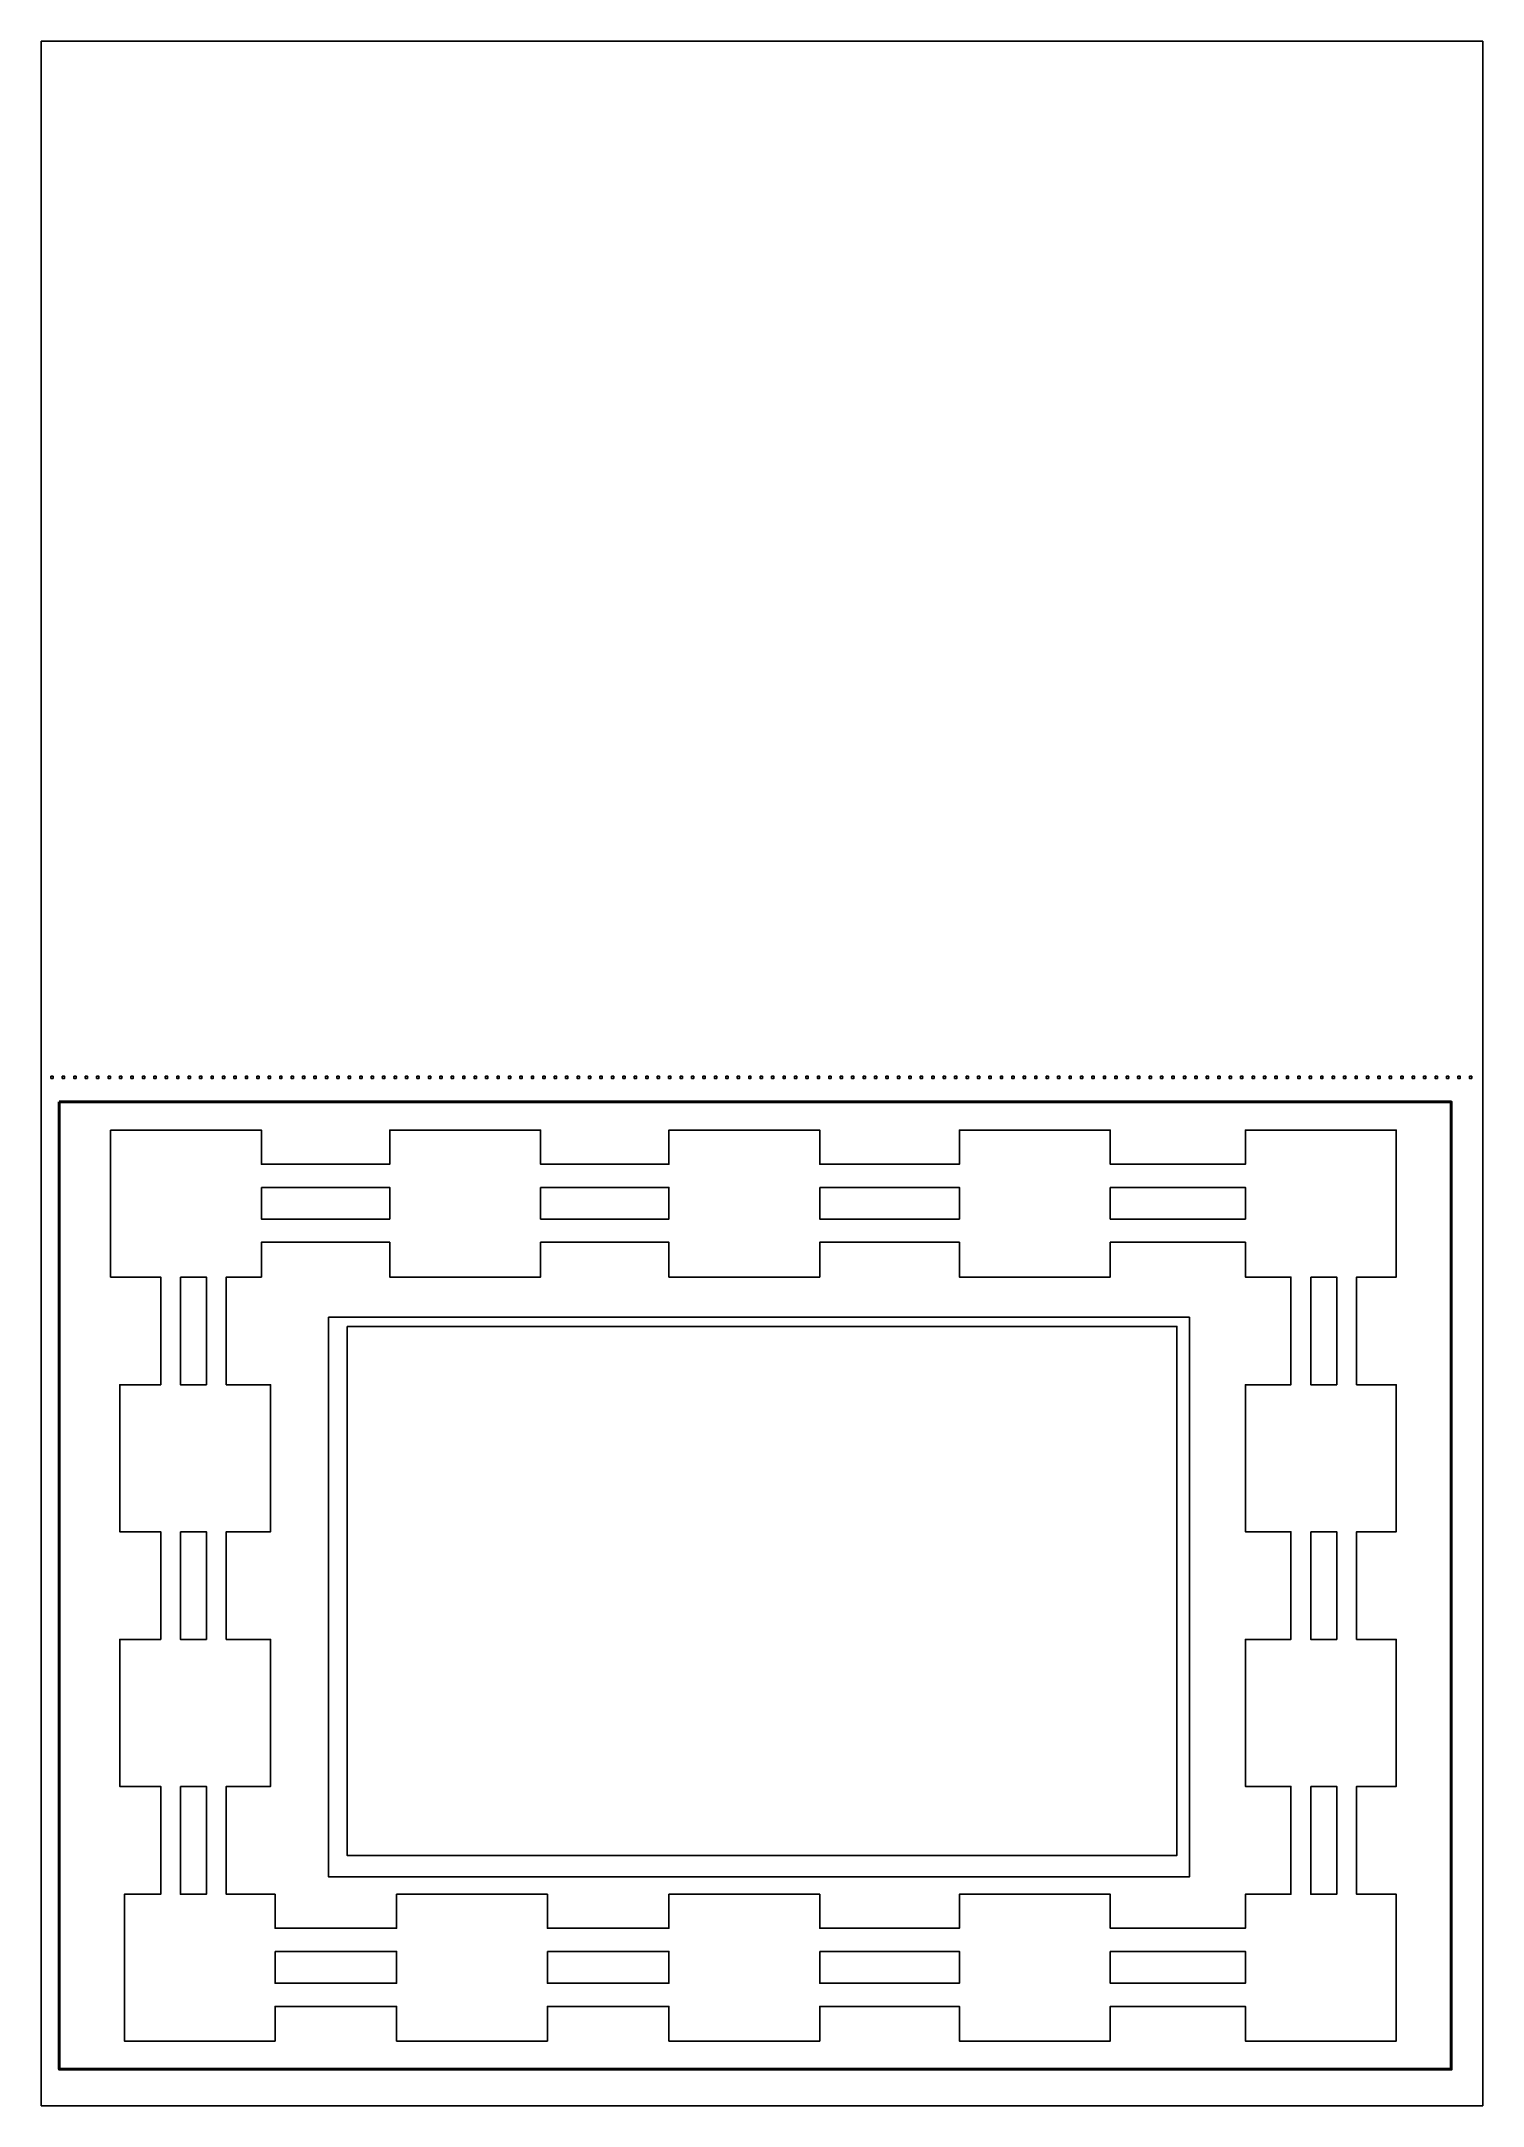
# Model space of a CAD drawing. Header units: centimetres. Extents: x -8.3 to 8.3, y -11.9 to 11.9.
import ezdxf

# ---------------------------------------------------------------- set-up
doc = ezdxf.new("R2010")
doc.units = ezdxf.units.CM
doc.header["$MEASUREMENT"] = 0
doc.layers.add('Layer 1', color=7, linetype='Continuous')

msp = doc.modelspace()

# ---------------------------------------------------------------- linework, layer by layer
at = {"layer": 'Layer 1', "color": 143, "lineweight": 25}
for points, knots in [([(-8.33431, 11.93754), (-8.33431, 11.93754), (-8.33431, -0.03072), (-8.33431, -0.03072), (-8.33431, -0.03072), (-8.33431, -0.03072), (-8.33431, -0.09521), (-8.33431, -0.09521), (-8.33431, -0.09521), (-8.33431, -0.09521), (-8.33431, -11.93697), (-8.33431, -11.93697), (-8.33431, -11.93697), (-8.33431, -11.93697), (8.33444, -11.93697), (8.33444, -11.93697), (8.33444, -11.93697), (8.33444, -11.93697), (8.33444, -0.09521), (8.33444, -0.09521), (8.33444, -0.09521), (8.33444, -0.09521), (8.33444, -0.03072), (8.33444, -0.03072), (8.33444, -0.03072), (8.33444, -0.03072), (8.33444, 11.93754), (8.33444, 11.93754), (8.33444, 11.93754), (8.33444, 11.93754), (-8.33431, 11.93754), (-8.33431, 11.93754)], [0, 0, 0, 0, 0.11111111, 0.11111111, 0.11111111, 0.11111111, 0.22222222, 0.22222222, 0.22222222, 0.22222222, 0.33333333, 0.33333333, 0.33333333, 0.33333333, 0.44444444, 0.44444444, 0.44444444, 0.44444444, 0.55555556, 0.55555556, 0.55555556, 0.55555556, 0.66666667, 0.66666667, 0.66666667, 0.66666667, 0.77777778, 0.77777778, 0.77777778, 0.77777778, 1, 1, 1, 1]), ([(-8.22351, -0.03073), (-8.22351, -0.03073), (-8.19705, -0.03073), (-8.19705, -0.03073), (-8.19705, -0.03073), (-8.19705, -0.03073), (-8.19705, -0.05719), (-8.19705, -0.05719), (-8.19705, -0.05719), (-8.19705, -0.05719), (-8.22351, -0.05719), (-8.22351, -0.05719), (-8.22351, -0.05719), (-8.22351, -0.05719), (-8.22351, -0.03073), (-8.22351, -0.03073)], [0, 0, 0, 0, 0.2, 0.2, 0.2, 0.2, 0.4, 0.4, 0.4, 0.4, 0.6, 0.6, 0.6, 0.6, 1, 1, 1, 1]), ([(-8.09122, -0.03073), (-8.09122, -0.03073), (-8.06476, -0.03073), (-8.06476, -0.03073), (-8.06476, -0.03073), (-8.06476, -0.03073), (-8.06476, -0.05719), (-8.06476, -0.05719), (-8.06476, -0.05719), (-8.06476, -0.05719), (-8.09122, -0.05719), (-8.09122, -0.05719), (-8.09122, -0.05719), (-8.09122, -0.05719), (-8.09122, -0.03073), (-8.09122, -0.03073)], [0, 0, 0, 0, 0.2, 0.2, 0.2, 0.2, 0.4, 0.4, 0.4, 0.4, 0.6, 0.6, 0.6, 0.6, 1, 1, 1, 1]), ([(-7.95893, -0.03073), (-7.95893, -0.03073), (-7.93247, -0.03073), (-7.93247, -0.03073), (-7.93247, -0.03073), (-7.93247, -0.03073), (-7.93247, -0.05719), (-7.93247, -0.05719), (-7.93247, -0.05719), (-7.93247, -0.05719), (-7.95893, -0.05719), (-7.95893, -0.05719), (-7.95893, -0.05719), (-7.95893, -0.05719), (-7.95893, -0.03073), (-7.95893, -0.03073)], [0, 0, 0, 0, 0.2, 0.2, 0.2, 0.2, 0.4, 0.4, 0.4, 0.4, 0.6, 0.6, 0.6, 0.6, 1, 1, 1, 1]), ([(-7.82664, -0.03073), (-7.82664, -0.03073), (-7.80018, -0.03073), (-7.80018, -0.03073), (-7.80018, -0.03073), (-7.80018, -0.03073), (-7.80018, -0.05719), (-7.80018, -0.05719), (-7.80018, -0.05719), (-7.80018, -0.05719), (-7.82664, -0.05719), (-7.82664, -0.05719), (-7.82664, -0.05719), (-7.82664, -0.05719), (-7.82664, -0.03073), (-7.82664, -0.03073)], [0, 0, 0, 0, 0.2, 0.2, 0.2, 0.2, 0.4, 0.4, 0.4, 0.4, 0.6, 0.6, 0.6, 0.6, 1, 1, 1, 1]), ([(-7.69435, -0.03073), (-7.69435, -0.03073), (-7.66789, -0.03073), (-7.66789, -0.03073), (-7.66789, -0.03073), (-7.66789, -0.03073), (-7.66789, -0.05719), (-7.66789, -0.05719), (-7.66789, -0.05719), (-7.66789, -0.05719), (-7.69435, -0.05719), (-7.69435, -0.05719), (-7.69435, -0.05719), (-7.69435, -0.05719), (-7.69435, -0.03073), (-7.69435, -0.03073)], [0, 0, 0, 0, 0.2, 0.2, 0.2, 0.2, 0.4, 0.4, 0.4, 0.4, 0.6, 0.6, 0.6, 0.6, 1, 1, 1, 1]), ([(-7.56205, -0.03073), (-7.56205, -0.03073), (-7.53559, -0.03073), (-7.53559, -0.03073), (-7.53559, -0.03073), (-7.53559, -0.03073), (-7.53559, -0.05719), (-7.53559, -0.05719), (-7.53559, -0.05719), (-7.53559, -0.05719), (-7.56205, -0.05719), (-7.56205, -0.05719), (-7.56205, -0.05719), (-7.56205, -0.05719), (-7.56205, -0.03073), (-7.56205, -0.03073)], [0, 0, 0, 0, 0.2, 0.2, 0.2, 0.2, 0.4, 0.4, 0.4, 0.4, 0.6, 0.6, 0.6, 0.6, 1, 1, 1, 1]), ([(-7.42976, -0.03073), (-7.42976, -0.03073), (-7.4033, -0.03073), (-7.4033, -0.03073), (-7.4033, -0.03073), (-7.4033, -0.03073), (-7.4033, -0.05719), (-7.4033, -0.05719), (-7.4033, -0.05719), (-7.4033, -0.05719), (-7.42976, -0.05719), (-7.42976, -0.05719), (-7.42976, -0.05719), (-7.42976, -0.05719), (-7.42976, -0.03073), (-7.42976, -0.03073)], [0, 0, 0, 0, 0.2, 0.2, 0.2, 0.2, 0.4, 0.4, 0.4, 0.4, 0.6, 0.6, 0.6, 0.6, 1, 1, 1, 1]), ([(-7.29747, -0.03073), (-7.29747, -0.03073), (-7.27101, -0.03073), (-7.27101, -0.03073), (-7.27101, -0.03073), (-7.27101, -0.03073), (-7.27101, -0.05719), (-7.27101, -0.05719), (-7.27101, -0.05719), (-7.27101, -0.05719), (-7.29747, -0.05719), (-7.29747, -0.05719), (-7.29747, -0.05719), (-7.29747, -0.05719), (-7.29747, -0.03073), (-7.29747, -0.03073)], [0, 0, 0, 0, 0.2, 0.2, 0.2, 0.2, 0.4, 0.4, 0.4, 0.4, 0.6, 0.6, 0.6, 0.6, 1, 1, 1, 1]), ([(-7.16518, -0.03073), (-7.16518, -0.03073), (-7.13872, -0.03073), (-7.13872, -0.03073), (-7.13872, -0.03073), (-7.13872, -0.03073), (-7.13872, -0.05719), (-7.13872, -0.05719), (-7.13872, -0.05719), (-7.13872, -0.05719), (-7.16518, -0.05719), (-7.16518, -0.05719), (-7.16518, -0.05719), (-7.16518, -0.05719), (-7.16518, -0.03073), (-7.16518, -0.03073)], [0, 0, 0, 0, 0.2, 0.2, 0.2, 0.2, 0.4, 0.4, 0.4, 0.4, 0.6, 0.6, 0.6, 0.6, 1, 1, 1, 1]), ([(-7.03289, -0.03073), (-7.03289, -0.03073), (-7.00643, -0.03073), (-7.00643, -0.03073), (-7.00643, -0.03073), (-7.00643, -0.03073), (-7.00643, -0.05719), (-7.00643, -0.05719), (-7.00643, -0.05719), (-7.00643, -0.05719), (-7.03289, -0.05719), (-7.03289, -0.05719), (-7.03289, -0.05719), (-7.03289, -0.05719), (-7.03289, -0.03073), (-7.03289, -0.03073)], [0, 0, 0, 0, 0.2, 0.2, 0.2, 0.2, 0.4, 0.4, 0.4, 0.4, 0.6, 0.6, 0.6, 0.6, 1, 1, 1, 1]), ([(-6.9006, -0.03073), (-6.9006, -0.03073), (-6.87414, -0.03073), (-6.87414, -0.03073), (-6.87414, -0.03073), (-6.87414, -0.03073), (-6.87414, -0.05719), (-6.87414, -0.05719), (-6.87414, -0.05719), (-6.87414, -0.05719), (-6.9006, -0.05719), (-6.9006, -0.05719), (-6.9006, -0.05719), (-6.9006, -0.05719), (-6.9006, -0.03073), (-6.9006, -0.03073)], [0, 0, 0, 0, 0.2, 0.2, 0.2, 0.2, 0.4, 0.4, 0.4, 0.4, 0.6, 0.6, 0.6, 0.6, 1, 1, 1, 1]), ([(-6.7683, -0.03073), (-6.7683, -0.03073), (-6.74184, -0.03073), (-6.74184, -0.03073), (-6.74184, -0.03073), (-6.74184, -0.03073), (-6.74184, -0.05719), (-6.74184, -0.05719), (-6.74184, -0.05719), (-6.74184, -0.05719), (-6.7683, -0.05719), (-6.7683, -0.05719), (-6.7683, -0.05719), (-6.7683, -0.05719), (-6.7683, -0.03073), (-6.7683, -0.03073)], [0, 0, 0, 0, 0.2, 0.2, 0.2, 0.2, 0.4, 0.4, 0.4, 0.4, 0.6, 0.6, 0.6, 0.6, 1, 1, 1, 1]), ([(-6.63601, -0.03073), (-6.63601, -0.03073), (-6.60955, -0.03073), (-6.60955, -0.03073), (-6.60955, -0.03073), (-6.60955, -0.03073), (-6.60955, -0.05719), (-6.60955, -0.05719), (-6.60955, -0.05719), (-6.60955, -0.05719), (-6.63601, -0.05719), (-6.63601, -0.05719), (-6.63601, -0.05719), (-6.63601, -0.05719), (-6.63601, -0.03073), (-6.63601, -0.03073)], [0, 0, 0, 0, 0.2, 0.2, 0.2, 0.2, 0.4, 0.4, 0.4, 0.4, 0.6, 0.6, 0.6, 0.6, 1, 1, 1, 1]), ([(-6.50372, -0.03073), (-6.50372, -0.03073), (-6.47726, -0.03073), (-6.47726, -0.03073), (-6.47726, -0.03073), (-6.47726, -0.03073), (-6.47726, -0.05719), (-6.47726, -0.05719), (-6.47726, -0.05719), (-6.47726, -0.05719), (-6.50372, -0.05719), (-6.50372, -0.05719), (-6.50372, -0.05719), (-6.50372, -0.05719), (-6.50372, -0.03073), (-6.50372, -0.03073)], [0, 0, 0, 0, 0.2, 0.2, 0.2, 0.2, 0.4, 0.4, 0.4, 0.4, 0.6, 0.6, 0.6, 0.6, 1, 1, 1, 1]), ([(-6.37143, -0.03073), (-6.37143, -0.03073), (-6.34497, -0.03073), (-6.34497, -0.03073), (-6.34497, -0.03073), (-6.34497, -0.03073), (-6.34497, -0.05719), (-6.34497, -0.05719), (-6.34497, -0.05719), (-6.34497, -0.05719), (-6.37143, -0.05719), (-6.37143, -0.05719), (-6.37143, -0.05719), (-6.37143, -0.05719), (-6.37143, -0.03073), (-6.37143, -0.03073)], [0, 0, 0, 0, 0.2, 0.2, 0.2, 0.2, 0.4, 0.4, 0.4, 0.4, 0.6, 0.6, 0.6, 0.6, 1, 1, 1, 1]), ([(-6.23914, -0.03073), (-6.23914, -0.03073), (-6.21268, -0.03073), (-6.21268, -0.03073), (-6.21268, -0.03073), (-6.21268, -0.03073), (-6.21268, -0.05719), (-6.21268, -0.05719), (-6.21268, -0.05719), (-6.21268, -0.05719), (-6.23914, -0.05719), (-6.23914, -0.05719), (-6.23914, -0.05719), (-6.23914, -0.05719), (-6.23914, -0.03073), (-6.23914, -0.03073)], [0, 0, 0, 0, 0.2, 0.2, 0.2, 0.2, 0.4, 0.4, 0.4, 0.4, 0.6, 0.6, 0.6, 0.6, 1, 1, 1, 1]), ([(-6.10685, -0.03073), (-6.10685, -0.03073), (-6.08039, -0.03073), (-6.08039, -0.03073), (-6.08039, -0.03073), (-6.08039, -0.03073), (-6.08039, -0.05719), (-6.08039, -0.05719), (-6.08039, -0.05719), (-6.08039, -0.05719), (-6.10685, -0.05719), (-6.10685, -0.05719), (-6.10685, -0.05719), (-6.10685, -0.05719), (-6.10685, -0.03073), (-6.10685, -0.03073)], [0, 0, 0, 0, 0.2, 0.2, 0.2, 0.2, 0.4, 0.4, 0.4, 0.4, 0.6, 0.6, 0.6, 0.6, 1, 1, 1, 1]), ([(-5.97455, -0.03073), (-5.97455, -0.03073), (-5.94809, -0.03073), (-5.94809, -0.03073), (-5.94809, -0.03073), (-5.94809, -0.03073), (-5.94809, -0.05719), (-5.94809, -0.05719), (-5.94809, -0.05719), (-5.94809, -0.05719), (-5.97455, -0.05719), (-5.97455, -0.05719), (-5.97455, -0.05719), (-5.97455, -0.05719), (-5.97455, -0.03073), (-5.97455, -0.03073)], [0, 0, 0, 0, 0.2, 0.2, 0.2, 0.2, 0.4, 0.4, 0.4, 0.4, 0.6, 0.6, 0.6, 0.6, 1, 1, 1, 1]), ([(-5.84226, -0.03073), (-5.84226, -0.03073), (-5.8158, -0.03073), (-5.8158, -0.03073), (-5.8158, -0.03073), (-5.8158, -0.03073), (-5.8158, -0.05719), (-5.8158, -0.05719), (-5.8158, -0.05719), (-5.8158, -0.05719), (-5.84226, -0.05719), (-5.84226, -0.05719), (-5.84226, -0.05719), (-5.84226, -0.05719), (-5.84226, -0.03073), (-5.84226, -0.03073)], [0, 0, 0, 0, 0.2, 0.2, 0.2, 0.2, 0.4, 0.4, 0.4, 0.4, 0.6, 0.6, 0.6, 0.6, 1, 1, 1, 1]), ([(-5.70997, -0.03073), (-5.70997, -0.03073), (-5.68351, -0.03073), (-5.68351, -0.03073), (-5.68351, -0.03073), (-5.68351, -0.03073), (-5.68351, -0.05719), (-5.68351, -0.05719), (-5.68351, -0.05719), (-5.68351, -0.05719), (-5.70997, -0.05719), (-5.70997, -0.05719), (-5.70997, -0.05719), (-5.70997, -0.05719), (-5.70997, -0.03073), (-5.70997, -0.03073)], [0, 0, 0, 0, 0.2, 0.2, 0.2, 0.2, 0.4, 0.4, 0.4, 0.4, 0.6, 0.6, 0.6, 0.6, 1, 1, 1, 1]), ([(-5.57768, -0.03073), (-5.57768, -0.03073), (-5.55122, -0.03073), (-5.55122, -0.03073), (-5.55122, -0.03073), (-5.55122, -0.03073), (-5.55122, -0.05719), (-5.55122, -0.05719), (-5.55122, -0.05719), (-5.55122, -0.05719), (-5.57768, -0.05719), (-5.57768, -0.05719), (-5.57768, -0.05719), (-5.57768, -0.05719), (-5.57768, -0.03073), (-5.57768, -0.03073)], [0, 0, 0, 0, 0.2, 0.2, 0.2, 0.2, 0.4, 0.4, 0.4, 0.4, 0.6, 0.6, 0.6, 0.6, 1, 1, 1, 1]), ([(-5.44539, -0.03073), (-5.44539, -0.03073), (-5.41893, -0.03073), (-5.41893, -0.03073), (-5.41893, -0.03073), (-5.41893, -0.03073), (-5.41893, -0.05719), (-5.41893, -0.05719), (-5.41893, -0.05719), (-5.41893, -0.05719), (-5.44539, -0.05719), (-5.44539, -0.05719), (-5.44539, -0.05719), (-5.44539, -0.05719), (-5.44539, -0.03073), (-5.44539, -0.03073)], [0, 0, 0, 0, 0.2, 0.2, 0.2, 0.2, 0.4, 0.4, 0.4, 0.4, 0.6, 0.6, 0.6, 0.6, 1, 1, 1, 1]), ([(-5.3131, -0.03073), (-5.3131, -0.03073), (-5.28664, -0.03073), (-5.28664, -0.03073), (-5.28664, -0.03073), (-5.28664, -0.03073), (-5.28664, -0.05719), (-5.28664, -0.05719), (-5.28664, -0.05719), (-5.28664, -0.05719), (-5.3131, -0.05719), (-5.3131, -0.05719), (-5.3131, -0.05719), (-5.3131, -0.05719), (-5.3131, -0.03073), (-5.3131, -0.03073)], [0, 0, 0, 0, 0.2, 0.2, 0.2, 0.2, 0.4, 0.4, 0.4, 0.4, 0.6, 0.6, 0.6, 0.6, 1, 1, 1, 1]), ([(-5.1808, -0.03073), (-5.1808, -0.03073), (-5.15434, -0.03073), (-5.15434, -0.03073), (-5.15434, -0.03073), (-5.15434, -0.03073), (-5.15434, -0.05719), (-5.15434, -0.05719), (-5.15434, -0.05719), (-5.15434, -0.05719), (-5.1808, -0.05719), (-5.1808, -0.05719), (-5.1808, -0.05719), (-5.1808, -0.05719), (-5.1808, -0.03073), (-5.1808, -0.03073)], [0, 0, 0, 0, 0.2, 0.2, 0.2, 0.2, 0.4, 0.4, 0.4, 0.4, 0.6, 0.6, 0.6, 0.6, 1, 1, 1, 1]), ([(-5.04851, -0.03073), (-5.04851, -0.03073), (-5.02205, -0.03073), (-5.02205, -0.03073), (-5.02205, -0.03073), (-5.02205, -0.03073), (-5.02205, -0.05719), (-5.02205, -0.05719), (-5.02205, -0.05719), (-5.02205, -0.05719), (-5.04851, -0.05719), (-5.04851, -0.05719), (-5.04851, -0.05719), (-5.04851, -0.05719), (-5.04851, -0.03073), (-5.04851, -0.03073)], [0, 0, 0, 0, 0.2, 0.2, 0.2, 0.2, 0.4, 0.4, 0.4, 0.4, 0.6, 0.6, 0.6, 0.6, 1, 1, 1, 1]), ([(-4.91622, -0.03073), (-4.91622, -0.03073), (-4.88976, -0.03073), (-4.88976, -0.03073), (-4.88976, -0.03073), (-4.88976, -0.03073), (-4.88976, -0.05719), (-4.88976, -0.05719), (-4.88976, -0.05719), (-4.88976, -0.05719), (-4.91622, -0.05719), (-4.91622, -0.05719), (-4.91622, -0.05719), (-4.91622, -0.05719), (-4.91622, -0.03073), (-4.91622, -0.03073)], [0, 0, 0, 0, 0.2, 0.2, 0.2, 0.2, 0.4, 0.4, 0.4, 0.4, 0.6, 0.6, 0.6, 0.6, 1, 1, 1, 1]), ([(-4.78393, -0.03073), (-4.78393, -0.03073), (-4.75747, -0.03073), (-4.75747, -0.03073), (-4.75747, -0.03073), (-4.75747, -0.03073), (-4.75747, -0.05719), (-4.75747, -0.05719), (-4.75747, -0.05719), (-4.75747, -0.05719), (-4.78393, -0.05719), (-4.78393, -0.05719), (-4.78393, -0.05719), (-4.78393, -0.05719), (-4.78393, -0.03073), (-4.78393, -0.03073)], [0, 0, 0, 0, 0.2, 0.2, 0.2, 0.2, 0.4, 0.4, 0.4, 0.4, 0.6, 0.6, 0.6, 0.6, 1, 1, 1, 1]), ([(-4.65164, -0.03073), (-4.65164, -0.03073), (-4.62518, -0.03073), (-4.62518, -0.03073), (-4.62518, -0.03073), (-4.62518, -0.03073), (-4.62518, -0.05719), (-4.62518, -0.05719), (-4.62518, -0.05719), (-4.62518, -0.05719), (-4.65164, -0.05719), (-4.65164, -0.05719), (-4.65164, -0.05719), (-4.65164, -0.05719), (-4.65164, -0.03073), (-4.65164, -0.03073)], [0, 0, 0, 0, 0.2, 0.2, 0.2, 0.2, 0.4, 0.4, 0.4, 0.4, 0.6, 0.6, 0.6, 0.6, 1, 1, 1, 1]), ([(-4.51935, -0.03073), (-4.51935, -0.03073), (-4.49289, -0.03073), (-4.49289, -0.03073), (-4.49289, -0.03073), (-4.49289, -0.03073), (-4.49289, -0.05719), (-4.49289, -0.05719), (-4.49289, -0.05719), (-4.49289, -0.05719), (-4.51935, -0.05719), (-4.51935, -0.05719), (-4.51935, -0.05719), (-4.51935, -0.05719), (-4.51935, -0.03073), (-4.51935, -0.03073)], [0, 0, 0, 0, 0.2, 0.2, 0.2, 0.2, 0.4, 0.4, 0.4, 0.4, 0.6, 0.6, 0.6, 0.6, 1, 1, 1, 1]), ([(-4.38705, -0.03073), (-4.38705, -0.03073), (-4.36059, -0.03073), (-4.36059, -0.03073), (-4.36059, -0.03073), (-4.36059, -0.03073), (-4.36059, -0.05719), (-4.36059, -0.05719), (-4.36059, -0.05719), (-4.36059, -0.05719), (-4.38705, -0.05719), (-4.38705, -0.05719), (-4.38705, -0.05719), (-4.38705, -0.05719), (-4.38705, -0.03073), (-4.38705, -0.03073)], [0, 0, 0, 0, 0.2, 0.2, 0.2, 0.2, 0.4, 0.4, 0.4, 0.4, 0.6, 0.6, 0.6, 0.6, 1, 1, 1, 1]), ([(-4.25476, -0.03073), (-4.25476, -0.03073), (-4.2283, -0.03073), (-4.2283, -0.03073), (-4.2283, -0.03073), (-4.2283, -0.03073), (-4.2283, -0.05719), (-4.2283, -0.05719), (-4.2283, -0.05719), (-4.2283, -0.05719), (-4.25476, -0.05719), (-4.25476, -0.05719), (-4.25476, -0.05719), (-4.25476, -0.05719), (-4.25476, -0.03073), (-4.25476, -0.03073)], [0, 0, 0, 0, 0.2, 0.2, 0.2, 0.2, 0.4, 0.4, 0.4, 0.4, 0.6, 0.6, 0.6, 0.6, 1, 1, 1, 1]), ([(-4.12247, -0.03073), (-4.12247, -0.03073), (-4.09601, -0.03073), (-4.09601, -0.03073), (-4.09601, -0.03073), (-4.09601, -0.03073), (-4.09601, -0.05719), (-4.09601, -0.05719), (-4.09601, -0.05719), (-4.09601, -0.05719), (-4.12247, -0.05719), (-4.12247, -0.05719), (-4.12247, -0.05719), (-4.12247, -0.05719), (-4.12247, -0.03073), (-4.12247, -0.03073)], [0, 0, 0, 0, 0.2, 0.2, 0.2, 0.2, 0.4, 0.4, 0.4, 0.4, 0.6, 0.6, 0.6, 0.6, 1, 1, 1, 1]), ([(-3.99018, -0.03073), (-3.99018, -0.03073), (-3.96372, -0.03073), (-3.96372, -0.03073), (-3.96372, -0.03073), (-3.96372, -0.03073), (-3.96372, -0.05719), (-3.96372, -0.05719), (-3.96372, -0.05719), (-3.96372, -0.05719), (-3.99018, -0.05719), (-3.99018, -0.05719), (-3.99018, -0.05719), (-3.99018, -0.05719), (-3.99018, -0.03073), (-3.99018, -0.03073)], [0, 0, 0, 0, 0.2, 0.2, 0.2, 0.2, 0.4, 0.4, 0.4, 0.4, 0.6, 0.6, 0.6, 0.6, 1, 1, 1, 1]), ([(-3.85789, -0.03073), (-3.85789, -0.03073), (-3.83143, -0.03073), (-3.83143, -0.03073), (-3.83143, -0.03073), (-3.83143, -0.03073), (-3.83143, -0.05719), (-3.83143, -0.05719), (-3.83143, -0.05719), (-3.83143, -0.05719), (-3.85789, -0.05719), (-3.85789, -0.05719), (-3.85789, -0.05719), (-3.85789, -0.05719), (-3.85789, -0.03073), (-3.85789, -0.03073)], [0, 0, 0, 0, 0.2, 0.2, 0.2, 0.2, 0.4, 0.4, 0.4, 0.4, 0.6, 0.6, 0.6, 0.6, 1, 1, 1, 1]), ([(-3.7256, -0.03073), (-3.7256, -0.03073), (-3.69914, -0.03073), (-3.69914, -0.03073), (-3.69914, -0.03073), (-3.69914, -0.03073), (-3.69914, -0.05719), (-3.69914, -0.05719), (-3.69914, -0.05719), (-3.69914, -0.05719), (-3.7256, -0.05719), (-3.7256, -0.05719), (-3.7256, -0.05719), (-3.7256, -0.05719), (-3.7256, -0.03073), (-3.7256, -0.03073)], [0, 0, 0, 0, 0.2, 0.2, 0.2, 0.2, 0.4, 0.4, 0.4, 0.4, 0.6, 0.6, 0.6, 0.6, 1, 1, 1, 1]), ([(-3.5933, -0.03073), (-3.5933, -0.03073), (-3.56684, -0.03073), (-3.56684, -0.03073), (-3.56684, -0.03073), (-3.56684, -0.03073), (-3.56684, -0.05719), (-3.56684, -0.05719), (-3.56684, -0.05719), (-3.56684, -0.05719), (-3.5933, -0.05719), (-3.5933, -0.05719), (-3.5933, -0.05719), (-3.5933, -0.05719), (-3.5933, -0.03073), (-3.5933, -0.03073)], [0, 0, 0, 0, 0.2, 0.2, 0.2, 0.2, 0.4, 0.4, 0.4, 0.4, 0.6, 0.6, 0.6, 0.6, 1, 1, 1, 1]), ([(-3.46101, -0.03073), (-3.46101, -0.03073), (-3.43455, -0.03073), (-3.43455, -0.03073), (-3.43455, -0.03073), (-3.43455, -0.03073), (-3.43455, -0.05719), (-3.43455, -0.05719), (-3.43455, -0.05719), (-3.43455, -0.05719), (-3.46101, -0.05719), (-3.46101, -0.05719), (-3.46101, -0.05719), (-3.46101, -0.05719), (-3.46101, -0.03073), (-3.46101, -0.03073)], [0, 0, 0, 0, 0.2, 0.2, 0.2, 0.2, 0.4, 0.4, 0.4, 0.4, 0.6, 0.6, 0.6, 0.6, 1, 1, 1, 1]), ([(-3.32872, -0.03073), (-3.32872, -0.03073), (-3.30226, -0.03073), (-3.30226, -0.03073), (-3.30226, -0.03073), (-3.30226, -0.03073), (-3.30226, -0.05719), (-3.30226, -0.05719), (-3.30226, -0.05719), (-3.30226, -0.05719), (-3.32872, -0.05719), (-3.32872, -0.05719), (-3.32872, -0.05719), (-3.32872, -0.05719), (-3.32872, -0.03073), (-3.32872, -0.03073)], [0, 0, 0, 0, 0.2, 0.2, 0.2, 0.2, 0.4, 0.4, 0.4, 0.4, 0.6, 0.6, 0.6, 0.6, 1, 1, 1, 1]), ([(-3.19643, -0.03073), (-3.19643, -0.03073), (-3.16997, -0.03073), (-3.16997, -0.03073), (-3.16997, -0.03073), (-3.16997, -0.03073), (-3.16997, -0.05719), (-3.16997, -0.05719), (-3.16997, -0.05719), (-3.16997, -0.05719), (-3.19643, -0.05719), (-3.19643, -0.05719), (-3.19643, -0.05719), (-3.19643, -0.05719), (-3.19643, -0.03073), (-3.19643, -0.03073)], [0, 0, 0, 0, 0.2, 0.2, 0.2, 0.2, 0.4, 0.4, 0.4, 0.4, 0.6, 0.6, 0.6, 0.6, 1, 1, 1, 1]), ([(-3.06414, -0.03073), (-3.06414, -0.03073), (-3.03768, -0.03073), (-3.03768, -0.03073), (-3.03768, -0.03073), (-3.03768, -0.03073), (-3.03768, -0.05719), (-3.03768, -0.05719), (-3.03768, -0.05719), (-3.03768, -0.05719), (-3.06414, -0.05719), (-3.06414, -0.05719), (-3.06414, -0.05719), (-3.06414, -0.05719), (-3.06414, -0.03073), (-3.06414, -0.03073)], [0, 0, 0, 0, 0.2, 0.2, 0.2, 0.2, 0.4, 0.4, 0.4, 0.4, 0.6, 0.6, 0.6, 0.6, 1, 1, 1, 1]), ([(-2.93185, -0.03073), (-2.93185, -0.03073), (-2.90539, -0.03073), (-2.90539, -0.03073), (-2.90539, -0.03073), (-2.90539, -0.03073), (-2.90539, -0.05719), (-2.90539, -0.05719), (-2.90539, -0.05719), (-2.90539, -0.05719), (-2.93185, -0.05719), (-2.93185, -0.05719), (-2.93185, -0.05719), (-2.93185, -0.05719), (-2.93185, -0.03073), (-2.93185, -0.03073)], [0, 0, 0, 0, 0.2, 0.2, 0.2, 0.2, 0.4, 0.4, 0.4, 0.4, 0.6, 0.6, 0.6, 0.6, 1, 1, 1, 1]), ([(-2.79955, -0.03073), (-2.79955, -0.03073), (-2.77309, -0.03073), (-2.77309, -0.03073), (-2.77309, -0.03073), (-2.77309, -0.03073), (-2.77309, -0.05719), (-2.77309, -0.05719), (-2.77309, -0.05719), (-2.77309, -0.05719), (-2.79955, -0.05719), (-2.79955, -0.05719), (-2.79955, -0.05719), (-2.79955, -0.05719), (-2.79955, -0.03073), (-2.79955, -0.03073)], [0, 0, 0, 0, 0.2, 0.2, 0.2, 0.2, 0.4, 0.4, 0.4, 0.4, 0.6, 0.6, 0.6, 0.6, 1, 1, 1, 1]), ([(-2.66726, -0.03073), (-2.66726, -0.03073), (-2.6408, -0.03073), (-2.6408, -0.03073), (-2.6408, -0.03073), (-2.6408, -0.03073), (-2.6408, -0.05719), (-2.6408, -0.05719), (-2.6408, -0.05719), (-2.6408, -0.05719), (-2.66726, -0.05719), (-2.66726, -0.05719), (-2.66726, -0.05719), (-2.66726, -0.05719), (-2.66726, -0.03073), (-2.66726, -0.03073)], [0, 0, 0, 0, 0.2, 0.2, 0.2, 0.2, 0.4, 0.4, 0.4, 0.4, 0.6, 0.6, 0.6, 0.6, 1, 1, 1, 1]), ([(-2.53497, -0.03073), (-2.53497, -0.03073), (-2.50851, -0.03073), (-2.50851, -0.03073), (-2.50851, -0.03073), (-2.50851, -0.03073), (-2.50851, -0.05719), (-2.50851, -0.05719), (-2.50851, -0.05719), (-2.50851, -0.05719), (-2.53497, -0.05719), (-2.53497, -0.05719), (-2.53497, -0.05719), (-2.53497, -0.05719), (-2.53497, -0.03073), (-2.53497, -0.03073)], [0, 0, 0, 0, 0.2, 0.2, 0.2, 0.2, 0.4, 0.4, 0.4, 0.4, 0.6, 0.6, 0.6, 0.6, 1, 1, 1, 1]), ([(-2.40268, -0.03073), (-2.40268, -0.03073), (-2.37622, -0.03073), (-2.37622, -0.03073), (-2.37622, -0.03073), (-2.37622, -0.03073), (-2.37622, -0.05719), (-2.37622, -0.05719), (-2.37622, -0.05719), (-2.37622, -0.05719), (-2.40268, -0.05719), (-2.40268, -0.05719), (-2.40268, -0.05719), (-2.40268, -0.05719), (-2.40268, -0.03073), (-2.40268, -0.03073)], [0, 0, 0, 0, 0.2, 0.2, 0.2, 0.2, 0.4, 0.4, 0.4, 0.4, 0.6, 0.6, 0.6, 0.6, 1, 1, 1, 1]), ([(-2.27039, -0.03073), (-2.27039, -0.03073), (-2.24393, -0.03073), (-2.24393, -0.03073), (-2.24393, -0.03073), (-2.24393, -0.03073), (-2.24393, -0.05719), (-2.24393, -0.05719), (-2.24393, -0.05719), (-2.24393, -0.05719), (-2.27039, -0.05719), (-2.27039, -0.05719), (-2.27039, -0.05719), (-2.27039, -0.05719), (-2.27039, -0.03073), (-2.27039, -0.03073)], [0, 0, 0, 0, 0.2, 0.2, 0.2, 0.2, 0.4, 0.4, 0.4, 0.4, 0.6, 0.6, 0.6, 0.6, 1, 1, 1, 1]), ([(-2.1381, -0.03073), (-2.1381, -0.03073), (-2.11164, -0.03073), (-2.11164, -0.03073), (-2.11164, -0.03073), (-2.11164, -0.03073), (-2.11164, -0.05719), (-2.11164, -0.05719), (-2.11164, -0.05719), (-2.11164, -0.05719), (-2.1381, -0.05719), (-2.1381, -0.05719), (-2.1381, -0.05719), (-2.1381, -0.05719), (-2.1381, -0.03073), (-2.1381, -0.03073)], [0, 0, 0, 0, 0.2, 0.2, 0.2, 0.2, 0.4, 0.4, 0.4, 0.4, 0.6, 0.6, 0.6, 0.6, 1, 1, 1, 1]), ([(-2.0058, -0.03073), (-2.0058, -0.03073), (-1.97934, -0.03073), (-1.97934, -0.03073), (-1.97934, -0.03073), (-1.97934, -0.03073), (-1.97934, -0.05719), (-1.97934, -0.05719), (-1.97934, -0.05719), (-1.97934, -0.05719), (-2.0058, -0.05719), (-2.0058, -0.05719), (-2.0058, -0.05719), (-2.0058, -0.05719), (-2.0058, -0.03073), (-2.0058, -0.03073)], [0, 0, 0, 0, 0.2, 0.2, 0.2, 0.2, 0.4, 0.4, 0.4, 0.4, 0.6, 0.6, 0.6, 0.6, 1, 1, 1, 1]), ([(-1.87351, -0.03073), (-1.87351, -0.03073), (-1.84705, -0.03073), (-1.84705, -0.03073), (-1.84705, -0.03073), (-1.84705, -0.03073), (-1.84705, -0.05719), (-1.84705, -0.05719), (-1.84705, -0.05719), (-1.84705, -0.05719), (-1.87351, -0.05719), (-1.87351, -0.05719), (-1.87351, -0.05719), (-1.87351, -0.05719), (-1.87351, -0.03073), (-1.87351, -0.03073)], [0, 0, 0, 0, 0.2, 0.2, 0.2, 0.2, 0.4, 0.4, 0.4, 0.4, 0.6, 0.6, 0.6, 0.6, 1, 1, 1, 1]), ([(-1.74122, -0.03073), (-1.74122, -0.03073), (-1.71476, -0.03073), (-1.71476, -0.03073), (-1.71476, -0.03073), (-1.71476, -0.03073), (-1.71476, -0.05719), (-1.71476, -0.05719), (-1.71476, -0.05719), (-1.71476, -0.05719), (-1.74122, -0.05719), (-1.74122, -0.05719), (-1.74122, -0.05719), (-1.74122, -0.05719), (-1.74122, -0.03073), (-1.74122, -0.03073)], [0, 0, 0, 0, 0.2, 0.2, 0.2, 0.2, 0.4, 0.4, 0.4, 0.4, 0.6, 0.6, 0.6, 0.6, 1, 1, 1, 1]), ([(-1.60893, -0.03073), (-1.60893, -0.03073), (-1.58247, -0.03073), (-1.58247, -0.03073), (-1.58247, -0.03073), (-1.58247, -0.03073), (-1.58247, -0.05719), (-1.58247, -0.05719), (-1.58247, -0.05719), (-1.58247, -0.05719), (-1.60893, -0.05719), (-1.60893, -0.05719), (-1.60893, -0.05719), (-1.60893, -0.05719), (-1.60893, -0.03073), (-1.60893, -0.03073)], [0, 0, 0, 0, 0.2, 0.2, 0.2, 0.2, 0.4, 0.4, 0.4, 0.4, 0.6, 0.6, 0.6, 0.6, 1, 1, 1, 1]), ([(-1.47664, -0.03073), (-1.47664, -0.03073), (-1.45018, -0.03073), (-1.45018, -0.03073), (-1.45018, -0.03073), (-1.45018, -0.03073), (-1.45018, -0.05719), (-1.45018, -0.05719), (-1.45018, -0.05719), (-1.45018, -0.05719), (-1.47664, -0.05719), (-1.47664, -0.05719), (-1.47664, -0.05719), (-1.47664, -0.05719), (-1.47664, -0.03073), (-1.47664, -0.03073)], [0, 0, 0, 0, 0.2, 0.2, 0.2, 0.2, 0.4, 0.4, 0.4, 0.4, 0.6, 0.6, 0.6, 0.6, 1, 1, 1, 1]), ([(-1.34435, -0.03073), (-1.34435, -0.03073), (-1.31789, -0.03073), (-1.31789, -0.03073), (-1.31789, -0.03073), (-1.31789, -0.03073), (-1.31789, -0.05719), (-1.31789, -0.05719), (-1.31789, -0.05719), (-1.31789, -0.05719), (-1.34435, -0.05719), (-1.34435, -0.05719), (-1.34435, -0.05719), (-1.34435, -0.05719), (-1.34435, -0.03073), (-1.34435, -0.03073)], [0, 0, 0, 0, 0.2, 0.2, 0.2, 0.2, 0.4, 0.4, 0.4, 0.4, 0.6, 0.6, 0.6, 0.6, 1, 1, 1, 1]), ([(-1.21205, -0.03073), (-1.21205, -0.03073), (-1.18559, -0.03073), (-1.18559, -0.03073), (-1.18559, -0.03073), (-1.18559, -0.03073), (-1.18559, -0.05719), (-1.18559, -0.05719), (-1.18559, -0.05719), (-1.18559, -0.05719), (-1.21205, -0.05719), (-1.21205, -0.05719), (-1.21205, -0.05719), (-1.21205, -0.05719), (-1.21205, -0.03073), (-1.21205, -0.03073)], [0, 0, 0, 0, 0.2, 0.2, 0.2, 0.2, 0.4, 0.4, 0.4, 0.4, 0.6, 0.6, 0.6, 0.6, 1, 1, 1, 1]), ([(-1.07976, -0.03073), (-1.07976, -0.03073), (-1.0533, -0.03073), (-1.0533, -0.03073), (-1.0533, -0.03073), (-1.0533, -0.03073), (-1.0533, -0.05719), (-1.0533, -0.05719), (-1.0533, -0.05719), (-1.0533, -0.05719), (-1.07976, -0.05719), (-1.07976, -0.05719), (-1.07976, -0.05719), (-1.07976, -0.05719), (-1.07976, -0.03073), (-1.07976, -0.03073)], [0, 0, 0, 0, 0.2, 0.2, 0.2, 0.2, 0.4, 0.4, 0.4, 0.4, 0.6, 0.6, 0.6, 0.6, 1, 1, 1, 1]), ([(-0.94747, -0.03073), (-0.94747, -0.03073), (-0.92101, -0.03073), (-0.92101, -0.03073), (-0.92101, -0.03073), (-0.92101, -0.03073), (-0.92101, -0.05719), (-0.92101, -0.05719), (-0.92101, -0.05719), (-0.92101, -0.05719), (-0.94747, -0.05719), (-0.94747, -0.05719), (-0.94747, -0.05719), (-0.94747, -0.05719), (-0.94747, -0.03073), (-0.94747, -0.03073)], [0, 0, 0, 0, 0.2, 0.2, 0.2, 0.2, 0.4, 0.4, 0.4, 0.4, 0.6, 0.6, 0.6, 0.6, 1, 1, 1, 1]), ([(-0.81518, -0.03073), (-0.81518, -0.03073), (-0.78872, -0.03073), (-0.78872, -0.03073), (-0.78872, -0.03073), (-0.78872, -0.03073), (-0.78872, -0.05719), (-0.78872, -0.05719), (-0.78872, -0.05719), (-0.78872, -0.05719), (-0.81518, -0.05719), (-0.81518, -0.05719), (-0.81518, -0.05719), (-0.81518, -0.05719), (-0.81518, -0.03073), (-0.81518, -0.03073)], [0, 0, 0, 0, 0.2, 0.2, 0.2, 0.2, 0.4, 0.4, 0.4, 0.4, 0.6, 0.6, 0.6, 0.6, 1, 1, 1, 1]), ([(-0.68289, -0.03073), (-0.68289, -0.03073), (-0.65643, -0.03073), (-0.65643, -0.03073), (-0.65643, -0.03073), (-0.65643, -0.03073), (-0.65643, -0.05719), (-0.65643, -0.05719), (-0.65643, -0.05719), (-0.65643, -0.05719), (-0.68289, -0.05719), (-0.68289, -0.05719), (-0.68289, -0.05719), (-0.68289, -0.05719), (-0.68289, -0.03073), (-0.68289, -0.03073)], [0, 0, 0, 0, 0.2, 0.2, 0.2, 0.2, 0.4, 0.4, 0.4, 0.4, 0.6, 0.6, 0.6, 0.6, 1, 1, 1, 1]), ([(-0.5506, -0.03073), (-0.5506, -0.03073), (-0.52414, -0.03073), (-0.52414, -0.03073), (-0.52414, -0.03073), (-0.52414, -0.03073), (-0.52414, -0.05719), (-0.52414, -0.05719), (-0.52414, -0.05719), (-0.52414, -0.05719), (-0.5506, -0.05719), (-0.5506, -0.05719), (-0.5506, -0.05719), (-0.5506, -0.05719), (-0.5506, -0.03073), (-0.5506, -0.03073)], [0, 0, 0, 0, 0.2, 0.2, 0.2, 0.2, 0.4, 0.4, 0.4, 0.4, 0.6, 0.6, 0.6, 0.6, 1, 1, 1, 1]), ([(-0.4183, -0.03073), (-0.4183, -0.03073), (-0.39184, -0.03073), (-0.39184, -0.03073), (-0.39184, -0.03073), (-0.39184, -0.03073), (-0.39184, -0.05719), (-0.39184, -0.05719), (-0.39184, -0.05719), (-0.39184, -0.05719), (-0.4183, -0.05719), (-0.4183, -0.05719), (-0.4183, -0.05719), (-0.4183, -0.05719), (-0.4183, -0.03073), (-0.4183, -0.03073)], [0, 0, 0, 0, 0.2, 0.2, 0.2, 0.2, 0.4, 0.4, 0.4, 0.4, 0.6, 0.6, 0.6, 0.6, 1, 1, 1, 1]), ([(-0.28601, -0.03073), (-0.28601, -0.03073), (-0.25955, -0.03073), (-0.25955, -0.03073), (-0.25955, -0.03073), (-0.25955, -0.03073), (-0.25955, -0.05719), (-0.25955, -0.05719), (-0.25955, -0.05719), (-0.25955, -0.05719), (-0.28601, -0.05719), (-0.28601, -0.05719), (-0.28601, -0.05719), (-0.28601, -0.05719), (-0.28601, -0.03073), (-0.28601, -0.03073)], [0, 0, 0, 0, 0.2, 0.2, 0.2, 0.2, 0.4, 0.4, 0.4, 0.4, 0.6, 0.6, 0.6, 0.6, 1, 1, 1, 1]), ([(-0.15372, -0.03073), (-0.15372, -0.03073), (-0.12726, -0.03073), (-0.12726, -0.03073), (-0.12726, -0.03073), (-0.12726, -0.03073), (-0.12726, -0.05719), (-0.12726, -0.05719), (-0.12726, -0.05719), (-0.12726, -0.05719), (-0.15372, -0.05719), (-0.15372, -0.05719), (-0.15372, -0.05719), (-0.15372, -0.05719), (-0.15372, -0.03073), (-0.15372, -0.03073)], [0, 0, 0, 0, 0.2, 0.2, 0.2, 0.2, 0.4, 0.4, 0.4, 0.4, 0.6, 0.6, 0.6, 0.6, 1, 1, 1, 1]), ([(-0.02143, -0.03073), (-0.02143, -0.03073), (0.00503, -0.03073), (0.00503, -0.03073), (0.00503, -0.03073), (0.00503, -0.03073), (0.00503, -0.05719), (0.00503, -0.05719), (0.00503, -0.05719), (0.00503, -0.05719), (-0.02143, -0.05719), (-0.02143, -0.05719), (-0.02143, -0.05719), (-0.02143, -0.05719), (-0.02143, -0.03073), (-0.02143, -0.03073)], [0, 0, 0, 0, 0.2, 0.2, 0.2, 0.2, 0.4, 0.4, 0.4, 0.4, 0.6, 0.6, 0.6, 0.6, 1, 1, 1, 1]), ([(0.11086, -0.03073), (0.11086, -0.03073), (0.13732, -0.03073), (0.13732, -0.03073), (0.13732, -0.03073), (0.13732, -0.03073), (0.13732, -0.05719), (0.13732, -0.05719), (0.13732, -0.05719), (0.13732, -0.05719), (0.11086, -0.05719), (0.11086, -0.05719), (0.11086, -0.05719), (0.11086, -0.05719), (0.11086, -0.03073), (0.11086, -0.03073)], [0, 0, 0, 0, 0.2, 0.2, 0.2, 0.2, 0.4, 0.4, 0.4, 0.4, 0.6, 0.6, 0.6, 0.6, 1, 1, 1, 1]), ([(0.24315, -0.03073), (0.24315, -0.03073), (0.26961, -0.03073), (0.26961, -0.03073), (0.26961, -0.03073), (0.26961, -0.03073), (0.26961, -0.05719), (0.26961, -0.05719), (0.26961, -0.05719), (0.26961, -0.05719), (0.24315, -0.05719), (0.24315, -0.05719), (0.24315, -0.05719), (0.24315, -0.05719), (0.24315, -0.03073), (0.24315, -0.03073)], [0, 0, 0, 0, 0.2, 0.2, 0.2, 0.2, 0.4, 0.4, 0.4, 0.4, 0.6, 0.6, 0.6, 0.6, 1, 1, 1, 1]), ([(0.37545, -0.03073), (0.37545, -0.03073), (0.40191, -0.03073), (0.40191, -0.03073), (0.40191, -0.03073), (0.40191, -0.03073), (0.40191, -0.05719), (0.40191, -0.05719), (0.40191, -0.05719), (0.40191, -0.05719), (0.37545, -0.05719), (0.37545, -0.05719), (0.37545, -0.05719), (0.37545, -0.05719), (0.37545, -0.03073), (0.37545, -0.03073)], [0, 0, 0, 0, 0.2, 0.2, 0.2, 0.2, 0.4, 0.4, 0.4, 0.4, 0.6, 0.6, 0.6, 0.6, 1, 1, 1, 1]), ([(0.50774, -0.03073), (0.50774, -0.03073), (0.5342, -0.03073), (0.5342, -0.03073), (0.5342, -0.03073), (0.5342, -0.03073), (0.5342, -0.05719), (0.5342, -0.05719), (0.5342, -0.05719), (0.5342, -0.05719), (0.50774, -0.05719), (0.50774, -0.05719), (0.50774, -0.05719), (0.50774, -0.05719), (0.50774, -0.03073), (0.50774, -0.03073)], [0, 0, 0, 0, 0.2, 0.2, 0.2, 0.2, 0.4, 0.4, 0.4, 0.4, 0.6, 0.6, 0.6, 0.6, 1, 1, 1, 1]), ([(0.64003, -0.03073), (0.64003, -0.03073), (0.66649, -0.03073), (0.66649, -0.03073), (0.66649, -0.03073), (0.66649, -0.03073), (0.66649, -0.05719), (0.66649, -0.05719), (0.66649, -0.05719), (0.66649, -0.05719), (0.64003, -0.05719), (0.64003, -0.05719), (0.64003, -0.05719), (0.64003, -0.05719), (0.64003, -0.03073), (0.64003, -0.03073)], [0, 0, 0, 0, 0.2, 0.2, 0.2, 0.2, 0.4, 0.4, 0.4, 0.4, 0.6, 0.6, 0.6, 0.6, 1, 1, 1, 1]), ([(0.77232, -0.03073), (0.77232, -0.03073), (0.79878, -0.03073), (0.79878, -0.03073), (0.79878, -0.03073), (0.79878, -0.03073), (0.79878, -0.05719), (0.79878, -0.05719), (0.79878, -0.05719), (0.79878, -0.05719), (0.77232, -0.05719), (0.77232, -0.05719), (0.77232, -0.05719), (0.77232, -0.05719), (0.77232, -0.03073), (0.77232, -0.03073)], [0, 0, 0, 0, 0.2, 0.2, 0.2, 0.2, 0.4, 0.4, 0.4, 0.4, 0.6, 0.6, 0.6, 0.6, 1, 1, 1, 1]), ([(0.90461, -0.03073), (0.90461, -0.03073), (0.93107, -0.03073), (0.93107, -0.03073), (0.93107, -0.03073), (0.93107, -0.03073), (0.93107, -0.05719), (0.93107, -0.05719), (0.93107, -0.05719), (0.93107, -0.05719), (0.90461, -0.05719), (0.90461, -0.05719), (0.90461, -0.05719), (0.90461, -0.05719), (0.90461, -0.03073), (0.90461, -0.03073)], [0, 0, 0, 0, 0.2, 0.2, 0.2, 0.2, 0.4, 0.4, 0.4, 0.4, 0.6, 0.6, 0.6, 0.6, 1, 1, 1, 1]), ([(1.0369, -0.03073), (1.0369, -0.03073), (1.06336, -0.03073), (1.06336, -0.03073), (1.06336, -0.03073), (1.06336, -0.03073), (1.06336, -0.05719), (1.06336, -0.05719), (1.06336, -0.05719), (1.06336, -0.05719), (1.0369, -0.05719), (1.0369, -0.05719), (1.0369, -0.05719), (1.0369, -0.05719), (1.0369, -0.03073), (1.0369, -0.03073)], [0, 0, 0, 0, 0.2, 0.2, 0.2, 0.2, 0.4, 0.4, 0.4, 0.4, 0.6, 0.6, 0.6, 0.6, 1, 1, 1, 1]), ([(1.1692, -0.03073), (1.1692, -0.03073), (1.19566, -0.03073), (1.19566, -0.03073), (1.19566, -0.03073), (1.19566, -0.03073), (1.19566, -0.05719), (1.19566, -0.05719), (1.19566, -0.05719), (1.19566, -0.05719), (1.1692, -0.05719), (1.1692, -0.05719), (1.1692, -0.05719), (1.1692, -0.05719), (1.1692, -0.03073), (1.1692, -0.03073)], [0, 0, 0, 0, 0.2, 0.2, 0.2, 0.2, 0.4, 0.4, 0.4, 0.4, 0.6, 0.6, 0.6, 0.6, 1, 1, 1, 1]), ([(1.30149, -0.03073), (1.30149, -0.03073), (1.32795, -0.03073), (1.32795, -0.03073), (1.32795, -0.03073), (1.32795, -0.03073), (1.32795, -0.05719), (1.32795, -0.05719), (1.32795, -0.05719), (1.32795, -0.05719), (1.30149, -0.05719), (1.30149, -0.05719), (1.30149, -0.05719), (1.30149, -0.05719), (1.30149, -0.03073), (1.30149, -0.03073)], [0, 0, 0, 0, 0.2, 0.2, 0.2, 0.2, 0.4, 0.4, 0.4, 0.4, 0.6, 0.6, 0.6, 0.6, 1, 1, 1, 1]), ([(1.43378, -0.03073), (1.43378, -0.03073), (1.46024, -0.03073), (1.46024, -0.03073), (1.46024, -0.03073), (1.46024, -0.03073), (1.46024, -0.05719), (1.46024, -0.05719), (1.46024, -0.05719), (1.46024, -0.05719), (1.43378, -0.05719), (1.43378, -0.05719), (1.43378, -0.05719), (1.43378, -0.05719), (1.43378, -0.03073), (1.43378, -0.03073)], [0, 0, 0, 0, 0.2, 0.2, 0.2, 0.2, 0.4, 0.4, 0.4, 0.4, 0.6, 0.6, 0.6, 0.6, 1, 1, 1, 1]), ([(1.56607, -0.03073), (1.56607, -0.03073), (1.59253, -0.03073), (1.59253, -0.03073), (1.59253, -0.03073), (1.59253, -0.03073), (1.59253, -0.05719), (1.59253, -0.05719), (1.59253, -0.05719), (1.59253, -0.05719), (1.56607, -0.05719), (1.56607, -0.05719), (1.56607, -0.05719), (1.56607, -0.05719), (1.56607, -0.03073), (1.56607, -0.03073)], [0, 0, 0, 0, 0.2, 0.2, 0.2, 0.2, 0.4, 0.4, 0.4, 0.4, 0.6, 0.6, 0.6, 0.6, 1, 1, 1, 1]), ([(1.69836, -0.03073), (1.69836, -0.03073), (1.72482, -0.03073), (1.72482, -0.03073), (1.72482, -0.03073), (1.72482, -0.03073), (1.72482, -0.05719), (1.72482, -0.05719), (1.72482, -0.05719), (1.72482, -0.05719), (1.69836, -0.05719), (1.69836, -0.05719), (1.69836, -0.05719), (1.69836, -0.05719), (1.69836, -0.03073), (1.69836, -0.03073)], [0, 0, 0, 0, 0.2, 0.2, 0.2, 0.2, 0.4, 0.4, 0.4, 0.4, 0.6, 0.6, 0.6, 0.6, 1, 1, 1, 1]), ([(1.83065, -0.03073), (1.83065, -0.03073), (1.85711, -0.03073), (1.85711, -0.03073), (1.85711, -0.03073), (1.85711, -0.03073), (1.85711, -0.05719), (1.85711, -0.05719), (1.85711, -0.05719), (1.85711, -0.05719), (1.83065, -0.05719), (1.83065, -0.05719), (1.83065, -0.05719), (1.83065, -0.05719), (1.83065, -0.03073), (1.83065, -0.03073)], [0, 0, 0, 0, 0.2, 0.2, 0.2, 0.2, 0.4, 0.4, 0.4, 0.4, 0.6, 0.6, 0.6, 0.6, 1, 1, 1, 1]), ([(1.96295, -0.03073), (1.96295, -0.03073), (1.98941, -0.03073), (1.98941, -0.03073), (1.98941, -0.03073), (1.98941, -0.03073), (1.98941, -0.05719), (1.98941, -0.05719), (1.98941, -0.05719), (1.98941, -0.05719), (1.96295, -0.05719), (1.96295, -0.05719), (1.96295, -0.05719), (1.96295, -0.05719), (1.96295, -0.03073), (1.96295, -0.03073)], [0, 0, 0, 0, 0.2, 0.2, 0.2, 0.2, 0.4, 0.4, 0.4, 0.4, 0.6, 0.6, 0.6, 0.6, 1, 1, 1, 1]), ([(2.09524, -0.03073), (2.09524, -0.03073), (2.1217, -0.03073), (2.1217, -0.03073), (2.1217, -0.03073), (2.1217, -0.03073), (2.1217, -0.05719), (2.1217, -0.05719), (2.1217, -0.05719), (2.1217, -0.05719), (2.09524, -0.05719), (2.09524, -0.05719), (2.09524, -0.05719), (2.09524, -0.05719), (2.09524, -0.03073), (2.09524, -0.03073)], [0, 0, 0, 0, 0.2, 0.2, 0.2, 0.2, 0.4, 0.4, 0.4, 0.4, 0.6, 0.6, 0.6, 0.6, 1, 1, 1, 1]), ([(2.22753, -0.03073), (2.22753, -0.03073), (2.25399, -0.03073), (2.25399, -0.03073), (2.25399, -0.03073), (2.25399, -0.03073), (2.25399, -0.05719), (2.25399, -0.05719), (2.25399, -0.05719), (2.25399, -0.05719), (2.22753, -0.05719), (2.22753, -0.05719), (2.22753, -0.05719), (2.22753, -0.05719), (2.22753, -0.03073), (2.22753, -0.03073)], [0, 0, 0, 0, 0.2, 0.2, 0.2, 0.2, 0.4, 0.4, 0.4, 0.4, 0.6, 0.6, 0.6, 0.6, 1, 1, 1, 1]), ([(2.35982, -0.03073), (2.35982, -0.03073), (2.38628, -0.03073), (2.38628, -0.03073), (2.38628, -0.03073), (2.38628, -0.03073), (2.38628, -0.05719), (2.38628, -0.05719), (2.38628, -0.05719), (2.38628, -0.05719), (2.35982, -0.05719), (2.35982, -0.05719), (2.35982, -0.05719), (2.35982, -0.05719), (2.35982, -0.03073), (2.35982, -0.03073)], [0, 0, 0, 0, 0.2, 0.2, 0.2, 0.2, 0.4, 0.4, 0.4, 0.4, 0.6, 0.6, 0.6, 0.6, 1, 1, 1, 1]), ([(2.49211, -0.03073), (2.49211, -0.03073), (2.51857, -0.03073), (2.51857, -0.03073), (2.51857, -0.03073), (2.51857, -0.03073), (2.51857, -0.05719), (2.51857, -0.05719), (2.51857, -0.05719), (2.51857, -0.05719), (2.49211, -0.05719), (2.49211, -0.05719), (2.49211, -0.05719), (2.49211, -0.05719), (2.49211, -0.03073), (2.49211, -0.03073)], [0, 0, 0, 0, 0.2, 0.2, 0.2, 0.2, 0.4, 0.4, 0.4, 0.4, 0.6, 0.6, 0.6, 0.6, 1, 1, 1, 1]), ([(2.6244, -0.03073), (2.6244, -0.03073), (2.65086, -0.03073), (2.65086, -0.03073), (2.65086, -0.03073), (2.65086, -0.03073), (2.65086, -0.05719), (2.65086, -0.05719), (2.65086, -0.05719), (2.65086, -0.05719), (2.6244, -0.05719), (2.6244, -0.05719), (2.6244, -0.05719), (2.6244, -0.05719), (2.6244, -0.03073), (2.6244, -0.03073)], [0, 0, 0, 0, 0.2, 0.2, 0.2, 0.2, 0.4, 0.4, 0.4, 0.4, 0.6, 0.6, 0.6, 0.6, 1, 1, 1, 1]), ([(2.7567, -0.03073), (2.7567, -0.03073), (2.78316, -0.03073), (2.78316, -0.03073), (2.78316, -0.03073), (2.78316, -0.03073), (2.78316, -0.05719), (2.78316, -0.05719), (2.78316, -0.05719), (2.78316, -0.05719), (2.7567, -0.05719), (2.7567, -0.05719), (2.7567, -0.05719), (2.7567, -0.05719), (2.7567, -0.03073), (2.7567, -0.03073)], [0, 0, 0, 0, 0.2, 0.2, 0.2, 0.2, 0.4, 0.4, 0.4, 0.4, 0.6, 0.6, 0.6, 0.6, 1, 1, 1, 1]), ([(2.88899, -0.03073), (2.88899, -0.03073), (2.91545, -0.03073), (2.91545, -0.03073), (2.91545, -0.03073), (2.91545, -0.03073), (2.91545, -0.05719), (2.91545, -0.05719), (2.91545, -0.05719), (2.91545, -0.05719), (2.88899, -0.05719), (2.88899, -0.05719), (2.88899, -0.05719), (2.88899, -0.05719), (2.88899, -0.03073), (2.88899, -0.03073)], [0, 0, 0, 0, 0.2, 0.2, 0.2, 0.2, 0.4, 0.4, 0.4, 0.4, 0.6, 0.6, 0.6, 0.6, 1, 1, 1, 1]), ([(3.02128, -0.03073), (3.02128, -0.03073), (3.04774, -0.03073), (3.04774, -0.03073), (3.04774, -0.03073), (3.04774, -0.03073), (3.04774, -0.05719), (3.04774, -0.05719), (3.04774, -0.05719), (3.04774, -0.05719), (3.02128, -0.05719), (3.02128, -0.05719), (3.02128, -0.05719), (3.02128, -0.05719), (3.02128, -0.03073), (3.02128, -0.03073)], [0, 0, 0, 0, 0.2, 0.2, 0.2, 0.2, 0.4, 0.4, 0.4, 0.4, 0.6, 0.6, 0.6, 0.6, 1, 1, 1, 1]), ([(3.15357, -0.03073), (3.15357, -0.03073), (3.18003, -0.03073), (3.18003, -0.03073), (3.18003, -0.03073), (3.18003, -0.03073), (3.18003, -0.05719), (3.18003, -0.05719), (3.18003, -0.05719), (3.18003, -0.05719), (3.15357, -0.05719), (3.15357, -0.05719), (3.15357, -0.05719), (3.15357, -0.05719), (3.15357, -0.03073), (3.15357, -0.03073)], [0, 0, 0, 0, 0.2, 0.2, 0.2, 0.2, 0.4, 0.4, 0.4, 0.4, 0.6, 0.6, 0.6, 0.6, 1, 1, 1, 1]), ([(3.28586, -0.03073), (3.28586, -0.03073), (3.31232, -0.03073), (3.31232, -0.03073), (3.31232, -0.03073), (3.31232, -0.03073), (3.31232, -0.05719), (3.31232, -0.05719), (3.31232, -0.05719), (3.31232, -0.05719), (3.28586, -0.05719), (3.28586, -0.05719), (3.28586, -0.05719), (3.28586, -0.05719), (3.28586, -0.03073), (3.28586, -0.03073)], [0, 0, 0, 0, 0.2, 0.2, 0.2, 0.2, 0.4, 0.4, 0.4, 0.4, 0.6, 0.6, 0.6, 0.6, 1, 1, 1, 1]), ([(3.41815, -0.03073), (3.41815, -0.03073), (3.44461, -0.03073), (3.44461, -0.03073), (3.44461, -0.03073), (3.44461, -0.03073), (3.44461, -0.05719), (3.44461, -0.05719), (3.44461, -0.05719), (3.44461, -0.05719), (3.41815, -0.05719), (3.41815, -0.05719), (3.41815, -0.05719), (3.41815, -0.05719), (3.41815, -0.03073), (3.41815, -0.03073)], [0, 0, 0, 0, 0.2, 0.2, 0.2, 0.2, 0.4, 0.4, 0.4, 0.4, 0.6, 0.6, 0.6, 0.6, 1, 1, 1, 1]), ([(3.55045, -0.03073), (3.55045, -0.03073), (3.57691, -0.03073), (3.57691, -0.03073), (3.57691, -0.03073), (3.57691, -0.03073), (3.57691, -0.05719), (3.57691, -0.05719), (3.57691, -0.05719), (3.57691, -0.05719), (3.55045, -0.05719), (3.55045, -0.05719), (3.55045, -0.05719), (3.55045, -0.05719), (3.55045, -0.03073), (3.55045, -0.03073)], [0, 0, 0, 0, 0.2, 0.2, 0.2, 0.2, 0.4, 0.4, 0.4, 0.4, 0.6, 0.6, 0.6, 0.6, 1, 1, 1, 1]), ([(3.68274, -0.03073), (3.68274, -0.03073), (3.7092, -0.03073), (3.7092, -0.03073), (3.7092, -0.03073), (3.7092, -0.03073), (3.7092, -0.05719), (3.7092, -0.05719), (3.7092, -0.05719), (3.7092, -0.05719), (3.68274, -0.05719), (3.68274, -0.05719), (3.68274, -0.05719), (3.68274, -0.05719), (3.68274, -0.03073), (3.68274, -0.03073)], [0, 0, 0, 0, 0.2, 0.2, 0.2, 0.2, 0.4, 0.4, 0.4, 0.4, 0.6, 0.6, 0.6, 0.6, 1, 1, 1, 1]), ([(3.81503, -0.03073), (3.81503, -0.03073), (3.84149, -0.03073), (3.84149, -0.03073), (3.84149, -0.03073), (3.84149, -0.03073), (3.84149, -0.05719), (3.84149, -0.05719), (3.84149, -0.05719), (3.84149, -0.05719), (3.81503, -0.05719), (3.81503, -0.05719), (3.81503, -0.05719), (3.81503, -0.05719), (3.81503, -0.03073), (3.81503, -0.03073)], [0, 0, 0, 0, 0.2, 0.2, 0.2, 0.2, 0.4, 0.4, 0.4, 0.4, 0.6, 0.6, 0.6, 0.6, 1, 1, 1, 1]), ([(3.94732, -0.03073), (3.94732, -0.03073), (3.97378, -0.03073), (3.97378, -0.03073), (3.97378, -0.03073), (3.97378, -0.03073), (3.97378, -0.05719), (3.97378, -0.05719), (3.97378, -0.05719), (3.97378, -0.05719), (3.94732, -0.05719), (3.94732, -0.05719), (3.94732, -0.05719), (3.94732, -0.05719), (3.94732, -0.03073), (3.94732, -0.03073)], [0, 0, 0, 0, 0.2, 0.2, 0.2, 0.2, 0.4, 0.4, 0.4, 0.4, 0.6, 0.6, 0.6, 0.6, 1, 1, 1, 1]), ([(4.07961, -0.03073), (4.07961, -0.03073), (4.10607, -0.03073), (4.10607, -0.03073), (4.10607, -0.03073), (4.10607, -0.03073), (4.10607, -0.05719), (4.10607, -0.05719), (4.10607, -0.05719), (4.10607, -0.05719), (4.07961, -0.05719), (4.07961, -0.05719), (4.07961, -0.05719), (4.07961, -0.05719), (4.07961, -0.03073), (4.07961, -0.03073)], [0, 0, 0, 0, 0.2, 0.2, 0.2, 0.2, 0.4, 0.4, 0.4, 0.4, 0.6, 0.6, 0.6, 0.6, 1, 1, 1, 1]), ([(4.2119, -0.03073), (4.2119, -0.03073), (4.23836, -0.03073), (4.23836, -0.03073), (4.23836, -0.03073), (4.23836, -0.03073), (4.23836, -0.05719), (4.23836, -0.05719), (4.23836, -0.05719), (4.23836, -0.05719), (4.2119, -0.05719), (4.2119, -0.05719), (4.2119, -0.05719), (4.2119, -0.05719), (4.2119, -0.03073), (4.2119, -0.03073)], [0, 0, 0, 0, 0.2, 0.2, 0.2, 0.2, 0.4, 0.4, 0.4, 0.4, 0.6, 0.6, 0.6, 0.6, 1, 1, 1, 1]), ([(4.3442, -0.03073), (4.3442, -0.03073), (4.37066, -0.03073), (4.37066, -0.03073), (4.37066, -0.03073), (4.37066, -0.03073), (4.37066, -0.05719), (4.37066, -0.05719), (4.37066, -0.05719), (4.37066, -0.05719), (4.3442, -0.05719), (4.3442, -0.05719), (4.3442, -0.05719), (4.3442, -0.05719), (4.3442, -0.03073), (4.3442, -0.03073)], [0, 0, 0, 0, 0.2, 0.2, 0.2, 0.2, 0.4, 0.4, 0.4, 0.4, 0.6, 0.6, 0.6, 0.6, 1, 1, 1, 1]), ([(4.47649, -0.03073), (4.47649, -0.03073), (4.50295, -0.03073), (4.50295, -0.03073), (4.50295, -0.03073), (4.50295, -0.03073), (4.50295, -0.05719), (4.50295, -0.05719), (4.50295, -0.05719), (4.50295, -0.05719), (4.47649, -0.05719), (4.47649, -0.05719), (4.47649, -0.05719), (4.47649, -0.05719), (4.47649, -0.03073), (4.47649, -0.03073)], [0, 0, 0, 0, 0.2, 0.2, 0.2, 0.2, 0.4, 0.4, 0.4, 0.4, 0.6, 0.6, 0.6, 0.6, 1, 1, 1, 1]), ([(4.60878, -0.03073), (4.60878, -0.03073), (4.63524, -0.03073), (4.63524, -0.03073), (4.63524, -0.03073), (4.63524, -0.03073), (4.63524, -0.05719), (4.63524, -0.05719), (4.63524, -0.05719), (4.63524, -0.05719), (4.60878, -0.05719), (4.60878, -0.05719), (4.60878, -0.05719), (4.60878, -0.05719), (4.60878, -0.03073), (4.60878, -0.03073)], [0, 0, 0, 0, 0.2, 0.2, 0.2, 0.2, 0.4, 0.4, 0.4, 0.4, 0.6, 0.6, 0.6, 0.6, 1, 1, 1, 1]), ([(4.74107, -0.03073), (4.74107, -0.03073), (4.76753, -0.03073), (4.76753, -0.03073), (4.76753, -0.03073), (4.76753, -0.03073), (4.76753, -0.05719), (4.76753, -0.05719), (4.76753, -0.05719), (4.76753, -0.05719), (4.74107, -0.05719), (4.74107, -0.05719), (4.74107, -0.05719), (4.74107, -0.05719), (4.74107, -0.03073), (4.74107, -0.03073)], [0, 0, 0, 0, 0.2, 0.2, 0.2, 0.2, 0.4, 0.4, 0.4, 0.4, 0.6, 0.6, 0.6, 0.6, 1, 1, 1, 1]), ([(4.87336, -0.03073), (4.87336, -0.03073), (4.89982, -0.03073), (4.89982, -0.03073), (4.89982, -0.03073), (4.89982, -0.03073), (4.89982, -0.05719), (4.89982, -0.05719), (4.89982, -0.05719), (4.89982, -0.05719), (4.87336, -0.05719), (4.87336, -0.05719), (4.87336, -0.05719), (4.87336, -0.05719), (4.87336, -0.03073), (4.87336, -0.03073)], [0, 0, 0, 0, 0.2, 0.2, 0.2, 0.2, 0.4, 0.4, 0.4, 0.4, 0.6, 0.6, 0.6, 0.6, 1, 1, 1, 1]), ([(5.00565, -0.03073), (5.00565, -0.03073), (5.03211, -0.03073), (5.03211, -0.03073), (5.03211, -0.03073), (5.03211, -0.03073), (5.03211, -0.05719), (5.03211, -0.05719), (5.03211, -0.05719), (5.03211, -0.05719), (5.00565, -0.05719), (5.00565, -0.05719), (5.00565, -0.05719), (5.00565, -0.05719), (5.00565, -0.03073), (5.00565, -0.03073)], [0, 0, 0, 0, 0.2, 0.2, 0.2, 0.2, 0.4, 0.4, 0.4, 0.4, 0.6, 0.6, 0.6, 0.6, 1, 1, 1, 1]), ([(5.13795, -0.03073), (5.13795, -0.03073), (5.16441, -0.03073), (5.16441, -0.03073), (5.16441, -0.03073), (5.16441, -0.03073), (5.16441, -0.05719), (5.16441, -0.05719), (5.16441, -0.05719), (5.16441, -0.05719), (5.13795, -0.05719), (5.13795, -0.05719), (5.13795, -0.05719), (5.13795, -0.05719), (5.13795, -0.03073), (5.13795, -0.03073)], [0, 0, 0, 0, 0.2, 0.2, 0.2, 0.2, 0.4, 0.4, 0.4, 0.4, 0.6, 0.6, 0.6, 0.6, 1, 1, 1, 1]), ([(5.27024, -0.03073), (5.27024, -0.03073), (5.2967, -0.03073), (5.2967, -0.03073), (5.2967, -0.03073), (5.2967, -0.03073), (5.2967, -0.05719), (5.2967, -0.05719), (5.2967, -0.05719), (5.2967, -0.05719), (5.27024, -0.05719), (5.27024, -0.05719), (5.27024, -0.05719), (5.27024, -0.05719), (5.27024, -0.03073), (5.27024, -0.03073)], [0, 0, 0, 0, 0.2, 0.2, 0.2, 0.2, 0.4, 0.4, 0.4, 0.4, 0.6, 0.6, 0.6, 0.6, 1, 1, 1, 1]), ([(5.40253, -0.03073), (5.40253, -0.03073), (5.42899, -0.03073), (5.42899, -0.03073), (5.42899, -0.03073), (5.42899, -0.03073), (5.42899, -0.05719), (5.42899, -0.05719), (5.42899, -0.05719), (5.42899, -0.05719), (5.40253, -0.05719), (5.40253, -0.05719), (5.40253, -0.05719), (5.40253, -0.05719), (5.40253, -0.03073), (5.40253, -0.03073)], [0, 0, 0, 0, 0.2, 0.2, 0.2, 0.2, 0.4, 0.4, 0.4, 0.4, 0.6, 0.6, 0.6, 0.6, 1, 1, 1, 1]), ([(5.53482, -0.03073), (5.53482, -0.03073), (5.56128, -0.03073), (5.56128, -0.03073), (5.56128, -0.03073), (5.56128, -0.03073), (5.56128, -0.05719), (5.56128, -0.05719), (5.56128, -0.05719), (5.56128, -0.05719), (5.53482, -0.05719), (5.53482, -0.05719), (5.53482, -0.05719), (5.53482, -0.05719), (5.53482, -0.03073), (5.53482, -0.03073)], [0, 0, 0, 0, 0.2, 0.2, 0.2, 0.2, 0.4, 0.4, 0.4, 0.4, 0.6, 0.6, 0.6, 0.6, 1, 1, 1, 1]), ([(5.66711, -0.03073), (5.66711, -0.03073), (5.69357, -0.03073), (5.69357, -0.03073), (5.69357, -0.03073), (5.69357, -0.03073), (5.69357, -0.05719), (5.69357, -0.05719), (5.69357, -0.05719), (5.69357, -0.05719), (5.66711, -0.05719), (5.66711, -0.05719), (5.66711, -0.05719), (5.66711, -0.05719), (5.66711, -0.03073), (5.66711, -0.03073)], [0, 0, 0, 0, 0.2, 0.2, 0.2, 0.2, 0.4, 0.4, 0.4, 0.4, 0.6, 0.6, 0.6, 0.6, 1, 1, 1, 1]), ([(5.7994, -0.03073), (5.7994, -0.03073), (5.82586, -0.03073), (5.82586, -0.03073), (5.82586, -0.03073), (5.82586, -0.03073), (5.82586, -0.05719), (5.82586, -0.05719), (5.82586, -0.05719), (5.82586, -0.05719), (5.7994, -0.05719), (5.7994, -0.05719), (5.7994, -0.05719), (5.7994, -0.05719), (5.7994, -0.03073), (5.7994, -0.03073)], [0, 0, 0, 0, 0.2, 0.2, 0.2, 0.2, 0.4, 0.4, 0.4, 0.4, 0.6, 0.6, 0.6, 0.6, 1, 1, 1, 1]), ([(5.9317, -0.03073), (5.9317, -0.03073), (5.95816, -0.03073), (5.95816, -0.03073), (5.95816, -0.03073), (5.95816, -0.03073), (5.95816, -0.05719), (5.95816, -0.05719), (5.95816, -0.05719), (5.95816, -0.05719), (5.9317, -0.05719), (5.9317, -0.05719), (5.9317, -0.05719), (5.9317, -0.05719), (5.9317, -0.03073), (5.9317, -0.03073)], [0, 0, 0, 0, 0.2, 0.2, 0.2, 0.2, 0.4, 0.4, 0.4, 0.4, 0.6, 0.6, 0.6, 0.6, 1, 1, 1, 1]), ([(6.06399, -0.03073), (6.06399, -0.03073), (6.09045, -0.03073), (6.09045, -0.03073), (6.09045, -0.03073), (6.09045, -0.03073), (6.09045, -0.05719), (6.09045, -0.05719), (6.09045, -0.05719), (6.09045, -0.05719), (6.06399, -0.05719), (6.06399, -0.05719), (6.06399, -0.05719), (6.06399, -0.05719), (6.06399, -0.03073), (6.06399, -0.03073)], [0, 0, 0, 0, 0.2, 0.2, 0.2, 0.2, 0.4, 0.4, 0.4, 0.4, 0.6, 0.6, 0.6, 0.6, 1, 1, 1, 1]), ([(6.19628, -0.03073), (6.19628, -0.03073), (6.22274, -0.03073), (6.22274, -0.03073), (6.22274, -0.03073), (6.22274, -0.03073), (6.22274, -0.05719), (6.22274, -0.05719), (6.22274, -0.05719), (6.22274, -0.05719), (6.19628, -0.05719), (6.19628, -0.05719), (6.19628, -0.05719), (6.19628, -0.05719), (6.19628, -0.03073), (6.19628, -0.03073)], [0, 0, 0, 0, 0.2, 0.2, 0.2, 0.2, 0.4, 0.4, 0.4, 0.4, 0.6, 0.6, 0.6, 0.6, 1, 1, 1, 1]), ([(6.32857, -0.03073), (6.32857, -0.03073), (6.35503, -0.03073), (6.35503, -0.03073), (6.35503, -0.03073), (6.35503, -0.03073), (6.35503, -0.05719), (6.35503, -0.05719), (6.35503, -0.05719), (6.35503, -0.05719), (6.32857, -0.05719), (6.32857, -0.05719), (6.32857, -0.05719), (6.32857, -0.05719), (6.32857, -0.03073), (6.32857, -0.03073)], [0, 0, 0, 0, 0.2, 0.2, 0.2, 0.2, 0.4, 0.4, 0.4, 0.4, 0.6, 0.6, 0.6, 0.6, 1, 1, 1, 1]), ([(6.46086, -0.03073), (6.46086, -0.03073), (6.48732, -0.03073), (6.48732, -0.03073), (6.48732, -0.03073), (6.48732, -0.03073), (6.48732, -0.05719), (6.48732, -0.05719), (6.48732, -0.05719), (6.48732, -0.05719), (6.46086, -0.05719), (6.46086, -0.05719), (6.46086, -0.05719), (6.46086, -0.05719), (6.46086, -0.03073), (6.46086, -0.03073)], [0, 0, 0, 0, 0.2, 0.2, 0.2, 0.2, 0.4, 0.4, 0.4, 0.4, 0.6, 0.6, 0.6, 0.6, 1, 1, 1, 1]), ([(6.59315, -0.03073), (6.59315, -0.03073), (6.61961, -0.03073), (6.61961, -0.03073), (6.61961, -0.03073), (6.61961, -0.03073), (6.61961, -0.05719), (6.61961, -0.05719), (6.61961, -0.05719), (6.61961, -0.05719), (6.59315, -0.05719), (6.59315, -0.05719), (6.59315, -0.05719), (6.59315, -0.05719), (6.59315, -0.03073), (6.59315, -0.03073)], [0, 0, 0, 0, 0.2, 0.2, 0.2, 0.2, 0.4, 0.4, 0.4, 0.4, 0.6, 0.6, 0.6, 0.6, 1, 1, 1, 1]), ([(6.72545, -0.03073), (6.72545, -0.03073), (6.75191, -0.03073), (6.75191, -0.03073), (6.75191, -0.03073), (6.75191, -0.03073), (6.75191, -0.05719), (6.75191, -0.05719), (6.75191, -0.05719), (6.75191, -0.05719), (6.72545, -0.05719), (6.72545, -0.05719), (6.72545, -0.05719), (6.72545, -0.05719), (6.72545, -0.03073), (6.72545, -0.03073)], [0, 0, 0, 0, 0.2, 0.2, 0.2, 0.2, 0.4, 0.4, 0.4, 0.4, 0.6, 0.6, 0.6, 0.6, 1, 1, 1, 1]), ([(6.85774, -0.03073), (6.85774, -0.03073), (6.8842, -0.03073), (6.8842, -0.03073), (6.8842, -0.03073), (6.8842, -0.03073), (6.8842, -0.05719), (6.8842, -0.05719), (6.8842, -0.05719), (6.8842, -0.05719), (6.85774, -0.05719), (6.85774, -0.05719), (6.85774, -0.05719), (6.85774, -0.05719), (6.85774, -0.03073), (6.85774, -0.03073)], [0, 0, 0, 0, 0.2, 0.2, 0.2, 0.2, 0.4, 0.4, 0.4, 0.4, 0.6, 0.6, 0.6, 0.6, 1, 1, 1, 1]), ([(6.99003, -0.03073), (6.99003, -0.03073), (7.01649, -0.03073), (7.01649, -0.03073), (7.01649, -0.03073), (7.01649, -0.03073), (7.01649, -0.05719), (7.01649, -0.05719), (7.01649, -0.05719), (7.01649, -0.05719), (6.99003, -0.05719), (6.99003, -0.05719), (6.99003, -0.05719), (6.99003, -0.05719), (6.99003, -0.03073), (6.99003, -0.03073)], [0, 0, 0, 0, 0.2, 0.2, 0.2, 0.2, 0.4, 0.4, 0.4, 0.4, 0.6, 0.6, 0.6, 0.6, 1, 1, 1, 1]), ([(7.12232, -0.03073), (7.12232, -0.03073), (7.14878, -0.03073), (7.14878, -0.03073), (7.14878, -0.03073), (7.14878, -0.03073), (7.14878, -0.05719), (7.14878, -0.05719), (7.14878, -0.05719), (7.14878, -0.05719), (7.12232, -0.05719), (7.12232, -0.05719), (7.12232, -0.05719), (7.12232, -0.05719), (7.12232, -0.03073), (7.12232, -0.03073)], [0, 0, 0, 0, 0.2, 0.2, 0.2, 0.2, 0.4, 0.4, 0.4, 0.4, 0.6, 0.6, 0.6, 0.6, 1, 1, 1, 1]), ([(7.25461, -0.03073), (7.25461, -0.03073), (7.28107, -0.03073), (7.28107, -0.03073), (7.28107, -0.03073), (7.28107, -0.03073), (7.28107, -0.05719), (7.28107, -0.05719), (7.28107, -0.05719), (7.28107, -0.05719), (7.25461, -0.05719), (7.25461, -0.05719), (7.25461, -0.05719), (7.25461, -0.05719), (7.25461, -0.03073), (7.25461, -0.03073)], [0, 0, 0, 0, 0.2, 0.2, 0.2, 0.2, 0.4, 0.4, 0.4, 0.4, 0.6, 0.6, 0.6, 0.6, 1, 1, 1, 1]), ([(7.3869, -0.03073), (7.3869, -0.03073), (7.41336, -0.03073), (7.41336, -0.03073), (7.41336, -0.03073), (7.41336, -0.03073), (7.41336, -0.05719), (7.41336, -0.05719), (7.41336, -0.05719), (7.41336, -0.05719), (7.3869, -0.05719), (7.3869, -0.05719), (7.3869, -0.05719), (7.3869, -0.05719), (7.3869, -0.03073), (7.3869, -0.03073)], [0, 0, 0, 0, 0.2, 0.2, 0.2, 0.2, 0.4, 0.4, 0.4, 0.4, 0.6, 0.6, 0.6, 0.6, 1, 1, 1, 1]), ([(7.5192, -0.03073), (7.5192, -0.03073), (7.54566, -0.03073), (7.54566, -0.03073), (7.54566, -0.03073), (7.54566, -0.03073), (7.54566, -0.05719), (7.54566, -0.05719), (7.54566, -0.05719), (7.54566, -0.05719), (7.5192, -0.05719), (7.5192, -0.05719), (7.5192, -0.05719), (7.5192, -0.05719), (7.5192, -0.03073), (7.5192, -0.03073)], [0, 0, 0, 0, 0.2, 0.2, 0.2, 0.2, 0.4, 0.4, 0.4, 0.4, 0.6, 0.6, 0.6, 0.6, 1, 1, 1, 1]), ([(7.65149, -0.03073), (7.65149, -0.03073), (7.67795, -0.03073), (7.67795, -0.03073), (7.67795, -0.03073), (7.67795, -0.03073), (7.67795, -0.05719), (7.67795, -0.05719), (7.67795, -0.05719), (7.67795, -0.05719), (7.65149, -0.05719), (7.65149, -0.05719), (7.65149, -0.05719), (7.65149, -0.05719), (7.65149, -0.03073), (7.65149, -0.03073)], [0, 0, 0, 0, 0.2, 0.2, 0.2, 0.2, 0.4, 0.4, 0.4, 0.4, 0.6, 0.6, 0.6, 0.6, 1, 1, 1, 1]), ([(7.78378, -0.03073), (7.78378, -0.03073), (7.81024, -0.03073), (7.81024, -0.03073), (7.81024, -0.03073), (7.81024, -0.03073), (7.81024, -0.05719), (7.81024, -0.05719), (7.81024, -0.05719), (7.81024, -0.05719), (7.78378, -0.05719), (7.78378, -0.05719), (7.78378, -0.05719), (7.78378, -0.05719), (7.78378, -0.03073), (7.78378, -0.03073)], [0, 0, 0, 0, 0.2, 0.2, 0.2, 0.2, 0.4, 0.4, 0.4, 0.4, 0.6, 0.6, 0.6, 0.6, 1, 1, 1, 1]), ([(7.91607, -0.03073), (7.91607, -0.03073), (7.94253, -0.03073), (7.94253, -0.03073), (7.94253, -0.03073), (7.94253, -0.03073), (7.94253, -0.05719), (7.94253, -0.05719), (7.94253, -0.05719), (7.94253, -0.05719), (7.91607, -0.05719), (7.91607, -0.05719), (7.91607, -0.05719), (7.91607, -0.05719), (7.91607, -0.03073), (7.91607, -0.03073)], [0, 0, 0, 0, 0.2, 0.2, 0.2, 0.2, 0.4, 0.4, 0.4, 0.4, 0.6, 0.6, 0.6, 0.6, 1, 1, 1, 1]), ([(8.04836, -0.03073), (8.04836, -0.03073), (8.07482, -0.03073), (8.07482, -0.03073), (8.07482, -0.03073), (8.07482, -0.03073), (8.07482, -0.05719), (8.07482, -0.05719), (8.07482, -0.05719), (8.07482, -0.05719), (8.04836, -0.05719), (8.04836, -0.05719), (8.04836, -0.05719), (8.04836, -0.05719), (8.04836, -0.03073), (8.04836, -0.03073)], [0, 0, 0, 0, 0.2, 0.2, 0.2, 0.2, 0.4, 0.4, 0.4, 0.4, 0.6, 0.6, 0.6, 0.6, 1, 1, 1, 1]), ([(8.18065, -0.03073), (8.18065, -0.03073), (8.20711, -0.03073), (8.20711, -0.03073), (8.20711, -0.03073), (8.20711, -0.03073), (8.20711, -0.05719), (8.20711, -0.05719), (8.20711, -0.05719), (8.20711, -0.05719), (8.18065, -0.05719), (8.18065, -0.05719), (8.18065, -0.05719), (8.18065, -0.05719), (8.18065, -0.03073), (8.18065, -0.03073)], [0, 0, 0, 0, 0.2, 0.2, 0.2, 0.2, 0.4, 0.4, 0.4, 0.4, 0.6, 0.6, 0.6, 0.6, 1, 1, 1, 1]), ([(-7.53229, -0.65415), (-7.53229, -0.65415), (-5.78852, -0.65415), (-5.78852, -0.65415), (-5.78852, -0.65415), (-5.78852, -0.65415), (-5.78852, -1.04854), (-5.78852, -1.04854), (-5.78852, -1.04854), (-5.78852, -1.04854), (-4.30437, -1.04854), (-4.30437, -1.04854), (-4.30437, -1.04854), (-4.30437, -1.04854), (-4.30437, -0.65415), (-4.30437, -0.65415), (-4.30437, -0.65415), (-4.30437, -0.65415), (-2.5606, -0.65415), (-2.5606, -0.65415), (-2.5606, -0.65415), (-2.5606, -0.65415), (-2.5606, -1.04854), (-2.5606, -1.04854), (-2.5606, -1.04854), (-2.5606, -1.04854), (-1.07645, -1.04854), (-1.07645, -1.04854), (-1.07645, -1.04854), (-1.07645, -1.04854), (-1.07645, -0.65415), (-1.07645, -0.65415), (-1.07645, -0.65415), (-1.07645, -0.65415), (0.66732, -0.65415), (0.66732, -0.65415), (0.66732, -0.65415), (0.66732, -0.65415), (0.66732, -1.04854), (0.66732, -1.04854), (0.66732, -1.04854), (0.66732, -1.04854), (2.28376, -1.04854), (2.28376, -1.04854), (2.28376, -1.04854), (2.28376, -1.04854), (2.28376, -0.65415), (2.28376, -0.65415), (2.28376, -0.65415), (2.28376, -0.65415), (4.02753, -0.65415), (4.02753, -0.65415), (4.02753, -0.65415), (4.02753, -0.65415), (4.02753, -1.04854), (4.02753, -1.04854), (4.02753, -1.04854), (4.02753, -1.04854), (5.59105, -1.04854), (5.59105, -1.04854), (5.59105, -1.04854), (5.59105, -1.04854), (5.59105, -0.65415), (5.59105, -0.65415), (5.59105, -0.65415), (5.59105, -0.65415), (7.33482, -0.65415), (7.33482, -0.65415), (7.33482, -0.65415), (7.33482, -0.65415), (7.33482, -2.35327), (7.33482, -2.35327), (7.33482, -2.35327), (7.33482, -2.35327), (6.87511, -2.35327), (6.87511, -2.35327), (6.87511, -2.35327), (6.87511, -2.35327), (6.87511, -3.59929), (6.87511, -3.59929), (6.87511, -3.59929), (6.87511, -3.59929), (7.33482, -3.59929), (7.33482, -3.59929), (7.33482, -3.59929), (7.33482, -3.59929), (7.33482, -5.29841), (7.33482, -5.29841), (7.33482, -5.29841), (7.33482, -5.29841), (6.87511, -5.29841), (6.87511, -5.29841), (6.87511, -5.29841), (6.87511, -5.29841), (6.87511, -6.54526), (6.87511, -6.54526), (6.87511, -6.54526), (6.87511, -6.54526), (7.33482, -6.54526), (7.33482, -6.54526), (7.33482, -6.54526), (7.33482, -6.54526), (7.33482, -8.24438), (7.33482, -8.24438), (7.33482, -8.24438), (7.33482, -8.24438), (6.87511, -8.24438), (6.87511, -8.24438), (6.87511, -8.24438), (6.87511, -8.24438), (6.87511, -9.49123), (6.87511, -9.49123), (6.87511, -9.49123), (6.87511, -9.49123), (7.33482, -9.49123), (7.33482, -9.49123), (7.33482, -9.49123), (7.33482, -9.49123), (7.33482, -11.19035), (7.33482, -11.19035), (7.33482, -11.19035), (7.33482, -11.19035), (5.59105, -11.19035), (5.59105, -11.19035), (5.59105, -11.19035), (5.59105, -11.19035), (5.59105, -10.78851), (5.59105, -10.78851), (5.59105, -10.78851), (5.59105, -10.78851), (4.02753, -10.78851), (4.02753, -10.78851), (4.02753, -10.78851), (4.02753, -10.78851), (4.02753, -11.19035), (4.02753, -11.19035), (4.02753, -11.19035), (4.02753, -11.19035), (2.28376, -11.19035), (2.28376, -11.19035), (2.28376, -11.19035), (2.28376, -11.19035), (2.28376, -10.78851), (2.28376, -10.78851), (2.28376, -10.78851), (2.28376, -10.78851), (0.66732, -10.78851), (0.66732, -10.78851), (0.66732, -10.78851), (0.66732, -10.78851), (0.66732, -11.19035), (0.66732, -11.19035), (0.66732, -11.19035), (0.66732, -11.19035), (-1.07645, -11.19035), (-1.07645, -11.19035), (-1.07645, -11.19035), (-1.07645, -11.19035), (-1.07645, -10.78851), (-1.07645, -10.78851), (-1.07645, -10.78851), (-1.07645, -10.78851), (-2.48122, -10.78851), (-2.48122, -10.78851), (-2.48122, -10.78851), (-2.48122, -10.78851), (-2.48122, -11.19035), (-2.48122, -11.19035), (-2.48122, -11.19035), (-2.48122, -11.19035), (-4.22499, -11.19035), (-4.22499, -11.19035), (-4.22499, -11.19035), (-4.22499, -11.19035), (-4.22499, -10.78851), (-4.22499, -10.78851), (-4.22499, -10.78851), (-4.22499, -10.78851), (-5.62976, -10.78851), (-5.62976, -10.78851), (-5.62976, -10.78851), (-5.62976, -10.78851), (-5.62976, -11.19035), (-5.62976, -11.19035), (-5.62976, -11.19035), (-5.62976, -11.19035), (-7.37353, -11.19035), (-7.37353, -11.19035), (-7.37353, -11.19035), (-7.37353, -11.19035), (-7.37353, -9.49123), (-7.37353, -9.49123), (-7.37353, -9.49123), (-7.37353, -9.49123), (-6.9535, -9.49123), (-6.9535, -9.49123), (-6.9535, -9.49123), (-6.9535, -9.49123), (-6.9535, -8.24438), (-6.9535, -8.24438), (-6.9535, -8.24438), (-6.9535, -8.24438), (-7.42644, -8.24438), (-7.42644, -8.24438), (-7.42644, -8.24438), (-7.42644, -8.24438), (-7.42644, -6.54526), (-7.42644, -6.54526), (-7.42644, -6.54526), (-7.42644, -6.54526), (-6.9535, -6.54526), (-6.9535, -6.54526), (-6.9535, -6.54526), (-6.9535, -6.54526), (-6.9535, -5.29841), (-6.9535, -5.29841), (-6.9535, -5.29841), (-6.9535, -5.29841), (-7.42644, -5.29841), (-7.42644, -5.29841), (-7.42644, -5.29841), (-7.42644, -5.29841), (-7.42644, -3.59929), (-7.42644, -3.59929), (-7.42644, -3.59929), (-7.42644, -3.59929), (-6.9535, -3.59929), (-6.9535, -3.59929), (-6.9535, -3.59929), (-6.9535, -3.59929), (-6.9535, -2.35327), (-6.9535, -2.35327), (-6.9535, -2.35327), (-6.9535, -2.35327), (-7.53228, -2.35327), (-7.53228, -2.35327), (-7.53228, -2.35327), (-7.53228, -2.35327), (-7.53228, -0.65415), (-7.53228, -0.65415), (-7.53228, -0.65415), (-7.53228, -0.65415), (-7.53229, -0.65415), (-7.53229, -0.65415)], [0, 0, 0, 0, 0.01612903, 0.01612903, 0.01612903, 0.01612903, 0.03225806, 0.03225806, 0.03225806, 0.03225806, 0.0483871, 0.0483871, 0.0483871, 0.0483871, 0.06451613, 0.06451613, 0.06451613, 0.06451613, 0.08064516, 0.08064516, 0.08064516, 0.08064516, 0.09677419, 0.09677419, 0.09677419, 0.09677419, 0.11290323, 0.11290323, 0.11290323, 0.11290323, 0.12903226, 0.12903226, 0.12903226, 0.12903226, 0.14516129, 0.14516129, 0.14516129, 0.14516129, 0.16129032, 0.16129032, 0.16129032, 0.16129032, 0.17741935, 0.17741935, 0.17741935, 0.17741935, 0.19354839, 0.19354839, 0.19354839, 0.19354839, 0.20967742, 0.20967742, 0.20967742, 0.20967742, 0.22580645, 0.22580645, 0.22580645, 0.22580645, 0.24193548, 0.24193548, 0.24193548, 0.24193548, 0.25806452, 0.25806452, 0.25806452, 0.25806452, 0.27419355, 0.27419355, 0.27419355, 0.27419355, 0.29032258, 0.29032258, 0.29032258, 0.29032258, 0.30645161, 0.30645161, 0.30645161, 0.30645161, 0.32258065, 0.32258065, 0.32258065, 0.32258065, 0.33870968, 0.33870968, 0.33870968, 0.33870968, 0.35483871, 0.35483871, 0.35483871, 0.35483871, 0.37096774, 0.37096774, 0.37096774, 0.37096774, 0.38709677, 0.38709677, 0.38709677, 0.38709677, 0.40322581, 0.40322581, 0.40322581, 0.40322581, 0.41935484, 0.41935484, 0.41935484, 0.41935484, 0.43548387, 0.43548387, 0.43548387, 0.43548387, 0.4516129, 0.4516129, 0.4516129, 0.4516129, 0.46774194, 0.46774194, 0.46774194, 0.46774194, 0.48387097, 0.48387097, 0.48387097, 0.48387097, 0.5, 0.5, 0.5, 0.5, 0.51612903, 0.51612903, 0.51612903, 0.51612903, 0.53225806, 0.53225806, 0.53225806, 0.53225806, 0.5483871, 0.5483871, 0.5483871, 0.5483871, 0.56451613, 0.56451613, 0.56451613, 0.56451613, 0.58064516, 0.58064516, 0.58064516, 0.58064516, 0.59677419, 0.59677419, 0.59677419, 0.59677419, 0.61290323, 0.61290323, 0.61290323, 0.61290323, 0.62903226, 0.62903226, 0.62903226, 0.62903226, 0.64516129, 0.64516129, 0.64516129, 0.64516129, 0.66129032, 0.66129032, 0.66129032, 0.66129032, 0.67741935, 0.67741935, 0.67741935, 0.67741935, 0.69354839, 0.69354839, 0.69354839, 0.69354839, 0.70967742, 0.70967742, 0.70967742, 0.70967742, 0.72580645, 0.72580645, 0.72580645, 0.72580645, 0.74193548, 0.74193548, 0.74193548, 0.74193548, 0.75806452, 0.75806452, 0.75806452, 0.75806452, 0.77419355, 0.77419355, 0.77419355, 0.77419355, 0.79032258, 0.79032258, 0.79032258, 0.79032258, 0.80645161, 0.80645161, 0.80645161, 0.80645161, 0.82258065, 0.82258065, 0.82258065, 0.82258065, 0.83870968, 0.83870968, 0.83870968, 0.83870968, 0.85483871, 0.85483871, 0.85483871, 0.85483871, 0.87096774, 0.87096774, 0.87096774, 0.87096774, 0.88709677, 0.88709677, 0.88709677, 0.88709677, 0.90322581, 0.90322581, 0.90322581, 0.90322581, 0.91935484, 0.91935484, 0.91935484, 0.91935484, 0.93548387, 0.93548387, 0.93548387, 0.93548387, 0.9516129, 0.9516129, 0.9516129, 0.9516129, 0.96774194, 0.96774194, 0.96774194, 0.96774194, 1, 1, 1, 1]), ([(-5.78852, -1.31643), (-5.78852, -1.31643), (-5.78852, -1.68354), (-5.78852, -1.68354), (-5.78852, -1.68354), (-5.78852, -1.68354), (-4.30437, -1.68354), (-4.30437, -1.68354), (-4.30437, -1.68354), (-4.30437, -1.68354), (-4.30437, -1.31643), (-4.30437, -1.31643), (-4.30437, -1.31643), (-4.30437, -1.31643), (-5.78852, -1.31643), (-5.78852, -1.31643)], [0, 0, 0, 0, 0.2, 0.2, 0.2, 0.2, 0.4, 0.4, 0.4, 0.4, 0.6, 0.6, 0.6, 0.6, 1, 1, 1, 1]), ([(-2.5606, -1.31643), (-2.5606, -1.31643), (-2.5606, -1.68354), (-2.5606, -1.68354), (-2.5606, -1.68354), (-2.5606, -1.68354), (-1.07645, -1.68354), (-1.07645, -1.68354), (-1.07645, -1.68354), (-1.07645, -1.68354), (-1.07645, -1.31643), (-1.07645, -1.31643), (-1.07645, -1.31643), (-1.07645, -1.31643), (-2.5606, -1.31643), (-2.5606, -1.31643)], [0, 0, 0, 0, 0.2, 0.2, 0.2, 0.2, 0.4, 0.4, 0.4, 0.4, 0.6, 0.6, 0.6, 0.6, 1, 1, 1, 1]), ([(0.66731, -1.31643), (0.66731, -1.31643), (0.66731, -1.68354), (0.66731, -1.68354), (0.66731, -1.68354), (0.66731, -1.68354), (2.28375, -1.68354), (2.28375, -1.68354), (2.28375, -1.68354), (2.28375, -1.68354), (2.28375, -1.31643), (2.28375, -1.31643), (2.28375, -1.31643), (2.28375, -1.31643), (0.66731, -1.31643), (0.66731, -1.31643)], [0, 0, 0, 0, 0.2, 0.2, 0.2, 0.2, 0.4, 0.4, 0.4, 0.4, 0.6, 0.6, 0.6, 0.6, 1, 1, 1, 1]), ([(4.02752, -1.31643), (4.02752, -1.31643), (4.02752, -1.68354), (4.02752, -1.68354), (4.02752, -1.68354), (4.02752, -1.68354), (5.59104, -1.68354), (5.59104, -1.68354), (5.59104, -1.68354), (5.59104, -1.68354), (5.59104, -1.31643), (5.59104, -1.31643), (5.59104, -1.31643), (5.59104, -1.31643), (4.02752, -1.31643), (4.02752, -1.31643)], [0, 0, 0, 0, 0.2, 0.2, 0.2, 0.2, 0.4, 0.4, 0.4, 0.4, 0.6, 0.6, 0.6, 0.6, 1, 1, 1, 1]), ([(-5.78852, -1.95143), (-5.78852, -1.95143), (-5.78852, -2.35327), (-5.78852, -2.35327), (-5.78852, -2.35327), (-5.78852, -2.35327), (-6.19532, -2.35327), (-6.19532, -2.35327), (-6.19532, -2.35327), (-6.19532, -2.35327), (-6.19532, -3.59929), (-6.19532, -3.59929), (-6.19532, -3.59929), (-6.19532, -3.59929), (-5.68269, -3.59929), (-5.68269, -3.59929), (-5.68269, -3.59929), (-5.68269, -3.59929), (-5.68269, -5.29841), (-5.68269, -5.29841), (-5.68269, -5.29841), (-5.68269, -5.29841), (-6.19532, -5.29841), (-6.19532, -5.29841), (-6.19532, -5.29841), (-6.19532, -5.29841), (-6.19532, -6.54526), (-6.19532, -6.54526), (-6.19532, -6.54526), (-6.19532, -6.54526), (-5.68269, -6.54526), (-5.68269, -6.54526), (-5.68269, -6.54526), (-5.68269, -6.54526), (-5.68269, -8.24438), (-5.68269, -8.24438), (-5.68269, -8.24438), (-5.68269, -8.24438), (-6.19532, -8.24438), (-6.19532, -8.24438), (-6.19532, -8.24438), (-6.19532, -8.24438), (-6.19532, -9.49123), (-6.19532, -9.49123), (-6.19532, -9.49123), (-6.19532, -9.49123), (-5.62977, -9.49123), (-5.62977, -9.49123), (-5.62977, -9.49123), (-5.62977, -9.49123), (-5.62977, -9.88562), (-5.62977, -9.88562), (-5.62977, -9.88562), (-5.62977, -9.88562), (-4.225, -9.88562), (-4.225, -9.88562), (-4.225, -9.88562), (-4.225, -9.88562), (-4.225, -9.49123), (-4.225, -9.49123), (-4.225, -9.49123), (-4.225, -9.49123), (-2.48123, -9.49123), (-2.48123, -9.49123), (-2.48123, -9.49123), (-2.48123, -9.49123), (-2.48123, -9.88562), (-2.48123, -9.88562), (-2.48123, -9.88562), (-2.48123, -9.88562), (-1.07646, -9.88562), (-1.07646, -9.88562), (-1.07646, -9.88562), (-1.07646, -9.88562), (-1.07646, -9.49123), (-1.07646, -9.49123), (-1.07646, -9.49123), (-1.07646, -9.49123), (0.66731, -9.49123), (0.66731, -9.49123), (0.66731, -9.49123), (0.66731, -9.49123), (0.66731, -9.88562), (0.66731, -9.88562), (0.66731, -9.88562), (0.66731, -9.88562), (2.28375, -9.88562), (2.28375, -9.88562), (2.28375, -9.88562), (2.28375, -9.88562), (2.28375, -9.49123), (2.28375, -9.49123), (2.28375, -9.49123), (2.28375, -9.49123), (4.02752, -9.49123), (4.02752, -9.49123), (4.02752, -9.49123), (4.02752, -9.49123), (4.02752, -9.88562), (4.02752, -9.88562), (4.02752, -9.88562), (4.02752, -9.88562), (5.59104, -9.88562), (5.59104, -9.88562), (5.59104, -9.88562), (5.59104, -9.88562), (5.59104, -9.49123), (5.59104, -9.49123), (5.59104, -9.49123), (5.59104, -9.49123), (6.1169, -9.49123), (6.1169, -9.49123), (6.1169, -9.49123), (6.1169, -9.49123), (6.1169, -8.24438), (6.1169, -8.24438), (6.1169, -8.24438), (6.1169, -8.24438), (5.59104, -8.24438), (5.59104, -8.24438), (5.59104, -8.24438), (5.59104, -8.24438), (5.59104, -6.54526), (5.59104, -6.54526), (5.59104, -6.54526), (5.59104, -6.54526), (6.1169, -6.54526), (6.1169, -6.54526), (6.1169, -6.54526), (6.1169, -6.54526), (6.1169, -5.29841), (6.1169, -5.29841), (6.1169, -5.29841), (6.1169, -5.29841), (5.59104, -5.29841), (5.59104, -5.29841), (5.59104, -5.29841), (5.59104, -5.29841), (5.59104, -3.59929), (5.59104, -3.59929), (5.59104, -3.59929), (5.59104, -3.59929), (6.1169, -3.59929), (6.1169, -3.59929), (6.1169, -3.59929), (6.1169, -3.59929), (6.1169, -2.35327), (6.1169, -2.35327), (6.1169, -2.35327), (6.1169, -2.35327), (5.59104, -2.35327), (5.59104, -2.35327), (5.59104, -2.35327), (5.59104, -2.35327), (5.59104, -1.95143), (5.59104, -1.95143), (5.59104, -1.95143), (5.59104, -1.95143), (4.02752, -1.95143), (4.02752, -1.95143), (4.02752, -1.95143), (4.02752, -1.95143), (4.02752, -2.35327), (4.02752, -2.35327), (4.02752, -2.35327), (4.02752, -2.35327), (2.28375, -2.35327), (2.28375, -2.35327), (2.28375, -2.35327), (2.28375, -2.35327), (2.28375, -1.95143), (2.28375, -1.95143), (2.28375, -1.95143), (2.28375, -1.95143), (0.66731, -1.95143), (0.66731, -1.95143), (0.66731, -1.95143), (0.66731, -1.95143), (0.66731, -2.35327), (0.66731, -2.35327), (0.66731, -2.35327), (0.66731, -2.35327), (-1.07646, -2.35327), (-1.07646, -2.35327), (-1.07646, -2.35327), (-1.07646, -2.35327), (-1.07646, -1.95143), (-1.07646, -1.95143), (-1.07646, -1.95143), (-1.07646, -1.95143), (-2.56061, -1.95143), (-2.56061, -1.95143), (-2.56061, -1.95143), (-2.56061, -1.95143), (-2.56061, -2.35327), (-2.56061, -2.35327), (-2.56061, -2.35327), (-2.56061, -2.35327), (-4.30438, -2.35327), (-4.30438, -2.35327), (-4.30438, -2.35327), (-4.30438, -2.35327), (-4.30438, -1.95143), (-4.30438, -1.95143), (-4.30438, -1.95143), (-4.30438, -1.95143), (-5.78853, -1.95143), (-5.78853, -1.95143), (-5.78853, -1.95143), (-5.78853, -1.95143), (-5.78852, -1.95143), (-5.78852, -1.95143)], [0, 0, 0, 0, 0.01851852, 0.01851852, 0.01851852, 0.01851852, 0.03703704, 0.03703704, 0.03703704, 0.03703704, 0.05555556, 0.05555556, 0.05555556, 0.05555556, 0.07407407, 0.07407407, 0.07407407, 0.07407407, 0.09259259, 0.09259259, 0.09259259, 0.09259259, 0.11111111, 0.11111111, 0.11111111, 0.11111111, 0.12962963, 0.12962963, 0.12962963, 0.12962963, 0.14814815, 0.14814815, 0.14814815, 0.14814815, 0.16666667, 0.16666667, 0.16666667, 0.16666667, 0.18518519, 0.18518519, 0.18518519, 0.18518519, 0.2037037, 0.2037037, 0.2037037, 0.2037037, 0.22222222, 0.22222222, 0.22222222, 0.22222222, 0.24074074, 0.24074074, 0.24074074, 0.24074074, 0.25925926, 0.25925926, 0.25925926, 0.25925926, 0.27777778, 0.27777778, 0.27777778, 0.27777778, 0.2962963, 0.2962963, 0.2962963, 0.2962963, 0.31481481, 0.31481481, 0.31481481, 0.31481481, 0.33333333, 0.33333333, 0.33333333, 0.33333333, 0.35185185, 0.35185185, 0.35185185, 0.35185185, 0.37037037, 0.37037037, 0.37037037, 0.37037037, 0.38888889, 0.38888889, 0.38888889, 0.38888889, 0.40740741, 0.40740741, 0.40740741, 0.40740741, 0.42592593, 0.42592593, 0.42592593, 0.42592593, 0.44444444, 0.44444444, 0.44444444, 0.44444444, 0.46296296, 0.46296296, 0.46296296, 0.46296296, 0.48148148, 0.48148148, 0.48148148, 0.48148148, 0.5, 0.5, 0.5, 0.5, 0.51851852, 0.51851852, 0.51851852, 0.51851852, 0.53703704, 0.53703704, 0.53703704, 0.53703704, 0.55555556, 0.55555556, 0.55555556, 0.55555556, 0.57407407, 0.57407407, 0.57407407, 0.57407407, 0.59259259, 0.59259259, 0.59259259, 0.59259259, 0.61111111, 0.61111111, 0.61111111, 0.61111111, 0.62962963, 0.62962963, 0.62962963, 0.62962963, 0.64814815, 0.64814815, 0.64814815, 0.64814815, 0.66666667, 0.66666667, 0.66666667, 0.66666667, 0.68518519, 0.68518519, 0.68518519, 0.68518519, 0.7037037, 0.7037037, 0.7037037, 0.7037037, 0.72222222, 0.72222222, 0.72222222, 0.72222222, 0.74074074, 0.74074074, 0.74074074, 0.74074074, 0.75925926, 0.75925926, 0.75925926, 0.75925926, 0.77777778, 0.77777778, 0.77777778, 0.77777778, 0.7962963, 0.7962963, 0.7962963, 0.7962963, 0.81481481, 0.81481481, 0.81481481, 0.81481481, 0.83333333, 0.83333333, 0.83333333, 0.83333333, 0.85185185, 0.85185185, 0.85185185, 0.85185185, 0.87037037, 0.87037037, 0.87037037, 0.87037037, 0.88888889, 0.88888889, 0.88888889, 0.88888889, 0.90740741, 0.90740741, 0.90740741, 0.90740741, 0.92592593, 0.92592593, 0.92592593, 0.92592593, 0.94444444, 0.94444444, 0.94444444, 0.94444444, 0.96296296, 0.96296296, 0.96296296, 0.96296296, 1, 1, 1, 1]), ([(-6.72448, -2.35327), (-6.72448, -2.35327), (-6.72448, -3.59929), (-6.72448, -3.59929), (-6.72448, -3.59929), (-6.72448, -3.59929), (-6.42434, -3.59929), (-6.42434, -3.59929), (-6.42434, -3.59929), (-6.42434, -3.59929), (-6.42434, -2.35327), (-6.42434, -2.35327), (-6.42434, -2.35327), (-6.42434, -2.35327), (-6.72448, -2.35327), (-6.72448, -2.35327)], [0, 0, 0, 0, 0.2, 0.2, 0.2, 0.2, 0.4, 0.4, 0.4, 0.4, 0.6, 0.6, 0.6, 0.6, 1, 1, 1, 1]), ([(6.34593, -2.35327), (6.34593, -2.35327), (6.34593, -3.59929), (6.34593, -3.59929), (6.34593, -3.59929), (6.34593, -3.59929), (6.64607, -3.59929), (6.64607, -3.59929), (6.64607, -3.59929), (6.64607, -3.59929), (6.64607, -2.35327), (6.64607, -2.35327), (6.64607, -2.35327), (6.64607, -2.35327), (6.34593, -2.35327), (6.34593, -2.35327)], [0, 0, 0, 0, 0.2, 0.2, 0.2, 0.2, 0.4, 0.4, 0.4, 0.4, 0.6, 0.6, 0.6, 0.6, 1, 1, 1, 1]), ([(-4.79881, -2.92543), (-4.79881, -2.92543), (4.79895, -2.92543), (4.79895, -2.92543), (4.79895, -2.92543), (4.79895, -2.92543), (4.79895, -9.04144), (4.79895, -9.04144), (4.79895, -9.04144), (4.79895, -9.04144), (-4.79881, -9.04144), (-4.79881, -9.04144), (-4.79881, -9.04144), (-4.79881, -9.04144), (-4.79881, -2.92543), (-4.79881, -2.92543)], [0, 0, 0, 0, 0.2, 0.2, 0.2, 0.2, 0.4, 0.4, 0.4, 0.4, 0.6, 0.6, 0.6, 0.6, 1, 1, 1, 1]), ([(-6.72448, -5.29841), (-6.72448, -5.29841), (-6.72448, -6.54526), (-6.72448, -6.54526), (-6.72448, -6.54526), (-6.72448, -6.54526), (-6.42434, -6.54526), (-6.42434, -6.54526), (-6.42434, -6.54526), (-6.42434, -6.54526), (-6.42434, -5.29841), (-6.42434, -5.29841), (-6.42434, -5.29841), (-6.42434, -5.29841), (-6.72448, -5.29841), (-6.72448, -5.29841)], [0, 0, 0, 0, 0.2, 0.2, 0.2, 0.2, 0.4, 0.4, 0.4, 0.4, 0.6, 0.6, 0.6, 0.6, 1, 1, 1, 1]), ([(6.34593, -5.29841), (6.34593, -5.29841), (6.34593, -6.54526), (6.34593, -6.54526), (6.34593, -6.54526), (6.34593, -6.54526), (6.64607, -6.54526), (6.64607, -6.54526), (6.64607, -6.54526), (6.64607, -6.54526), (6.64607, -5.29841), (6.64607, -5.29841), (6.64607, -5.29841), (6.64607, -5.29841), (6.34593, -5.29841), (6.34593, -5.29841)], [0, 0, 0, 0, 0.2, 0.2, 0.2, 0.2, 0.4, 0.4, 0.4, 0.4, 0.6, 0.6, 0.6, 0.6, 1, 1, 1, 1]), ([(-6.72448, -8.24438), (-6.72448, -8.24438), (-6.72448, -9.49123), (-6.72448, -9.49123), (-6.72448, -9.49123), (-6.72448, -9.49123), (-6.42434, -9.49123), (-6.42434, -9.49123), (-6.42434, -9.49123), (-6.42434, -9.49123), (-6.42434, -8.24438), (-6.42434, -8.24438), (-6.42434, -8.24438), (-6.42434, -8.24438), (-6.72448, -8.24438), (-6.72448, -8.24438)], [0, 0, 0, 0, 0.2, 0.2, 0.2, 0.2, 0.4, 0.4, 0.4, 0.4, 0.6, 0.6, 0.6, 0.6, 1, 1, 1, 1]), ([(6.34593, -8.24438), (6.34593, -8.24438), (6.34593, -9.49123), (6.34593, -9.49123), (6.34593, -9.49123), (6.34593, -9.49123), (6.64607, -9.49123), (6.64607, -9.49123), (6.64607, -9.49123), (6.64607, -9.49123), (6.64607, -8.24438), (6.64607, -8.24438), (6.64607, -8.24438), (6.64607, -8.24438), (6.34593, -8.24438), (6.34593, -8.24438)], [0, 0, 0, 0, 0.2, 0.2, 0.2, 0.2, 0.4, 0.4, 0.4, 0.4, 0.6, 0.6, 0.6, 0.6, 1, 1, 1, 1]), ([(-5.62977, -10.15352), (-5.62977, -10.15352), (-5.62977, -10.52063), (-5.62977, -10.52063), (-5.62977, -10.52063), (-5.62977, -10.52063), (-4.225, -10.52063), (-4.225, -10.52063), (-4.225, -10.52063), (-4.225, -10.52063), (-4.225, -10.15352), (-4.225, -10.15352), (-4.225, -10.15352), (-4.225, -10.15352), (-5.62977, -10.15352), (-5.62977, -10.15352)], [0, 0, 0, 0, 0.2, 0.2, 0.2, 0.2, 0.4, 0.4, 0.4, 0.4, 0.6, 0.6, 0.6, 0.6, 1, 1, 1, 1]), ([(-2.48123, -10.15352), (-2.48123, -10.15352), (-2.48123, -10.52063), (-2.48123, -10.52063), (-2.48123, -10.52063), (-2.48123, -10.52063), (-1.07646, -10.52063), (-1.07646, -10.52063), (-1.07646, -10.52063), (-1.07646, -10.52063), (-1.07646, -10.15352), (-1.07646, -10.15352), (-1.07646, -10.15352), (-1.07646, -10.15352), (-2.48123, -10.15352), (-2.48123, -10.15352)], [0, 0, 0, 0, 0.2, 0.2, 0.2, 0.2, 0.4, 0.4, 0.4, 0.4, 0.6, 0.6, 0.6, 0.6, 1, 1, 1, 1]), ([(0.66731, -10.15352), (0.66731, -10.15352), (0.66731, -10.52063), (0.66731, -10.52063), (0.66731, -10.52063), (0.66731, -10.52063), (2.28375, -10.52063), (2.28375, -10.52063), (2.28375, -10.52063), (2.28375, -10.52063), (2.28375, -10.15352), (2.28375, -10.15352), (2.28375, -10.15352), (2.28375, -10.15352), (0.66731, -10.15352), (0.66731, -10.15352)], [0, 0, 0, 0, 0.2, 0.2, 0.2, 0.2, 0.4, 0.4, 0.4, 0.4, 0.6, 0.6, 0.6, 0.6, 1, 1, 1, 1]), ([(4.02752, -10.15352), (4.02752, -10.15352), (4.02752, -10.52063), (4.02752, -10.52063), (4.02752, -10.52063), (4.02752, -10.52063), (5.59104, -10.52063), (5.59104, -10.52063), (5.59104, -10.52063), (5.59104, -10.52063), (5.59104, -10.15352), (5.59104, -10.15352), (5.59104, -10.15352), (5.59104, -10.15352), (4.02752, -10.15352), (4.02752, -10.15352)], [0, 0, 0, 0, 0.2, 0.2, 0.2, 0.2, 0.4, 0.4, 0.4, 0.4, 0.6, 0.6, 0.6, 0.6, 1, 1, 1, 1])]:
    msp.add_open_spline(points, degree=3, knots=knots, dxfattribs=at)
at = {"layer": 'Layer 1', "color": 254, "lineweight": 40}
msp.add_open_spline([(-8.12723, -0.32824), (-8.12723, -0.32824), (7.96997, -0.32824), (7.96997, -0.32824), (7.96997, -0.32824), (7.96997, -0.32824), (7.96997, -11.51506), (7.96997, -11.51506), (7.96997, -11.51506), (7.96997, -11.51506), (-8.12723, -11.51506), (-8.12723, -11.51506), (-8.12723, -11.51506), (-8.12723, -11.51506), (-8.12723, -0.32824), (-8.12723, -0.32824)], degree=3, knots=[0, 0, 0, 0, 0.2, 0.2, 0.2, 0.2, 0.4, 0.4, 0.4, 0.4, 0.6, 0.6, 0.6, 0.6, 1, 1, 1, 1], dxfattribs=at)
at = {"layer": 'Layer 1', "color": 147, "lineweight": 25}
msp.add_open_spline([(-5.01133, -2.81919), (-5.01133, -2.81919), (4.94335, -2.81919), (4.94335, -2.81919), (4.94335, -2.81919), (4.94335, -2.81919), (4.94335, -9.29196), (4.94335, -9.29196), (4.94335, -9.29196), (4.94335, -9.29196), (-5.01133, -9.29196), (-5.01133, -9.29196), (-5.01133, -9.29196), (-5.01133, -9.29196), (-5.01133, -2.81919), (-5.01133, -2.81919)], degree=3, knots=[0, 0, 0, 0, 0.2, 0.2, 0.2, 0.2, 0.4, 0.4, 0.4, 0.4, 0.6, 0.6, 0.6, 0.6, 1, 1, 1, 1], dxfattribs=at)

doc.saveas('drawing.dxf')
